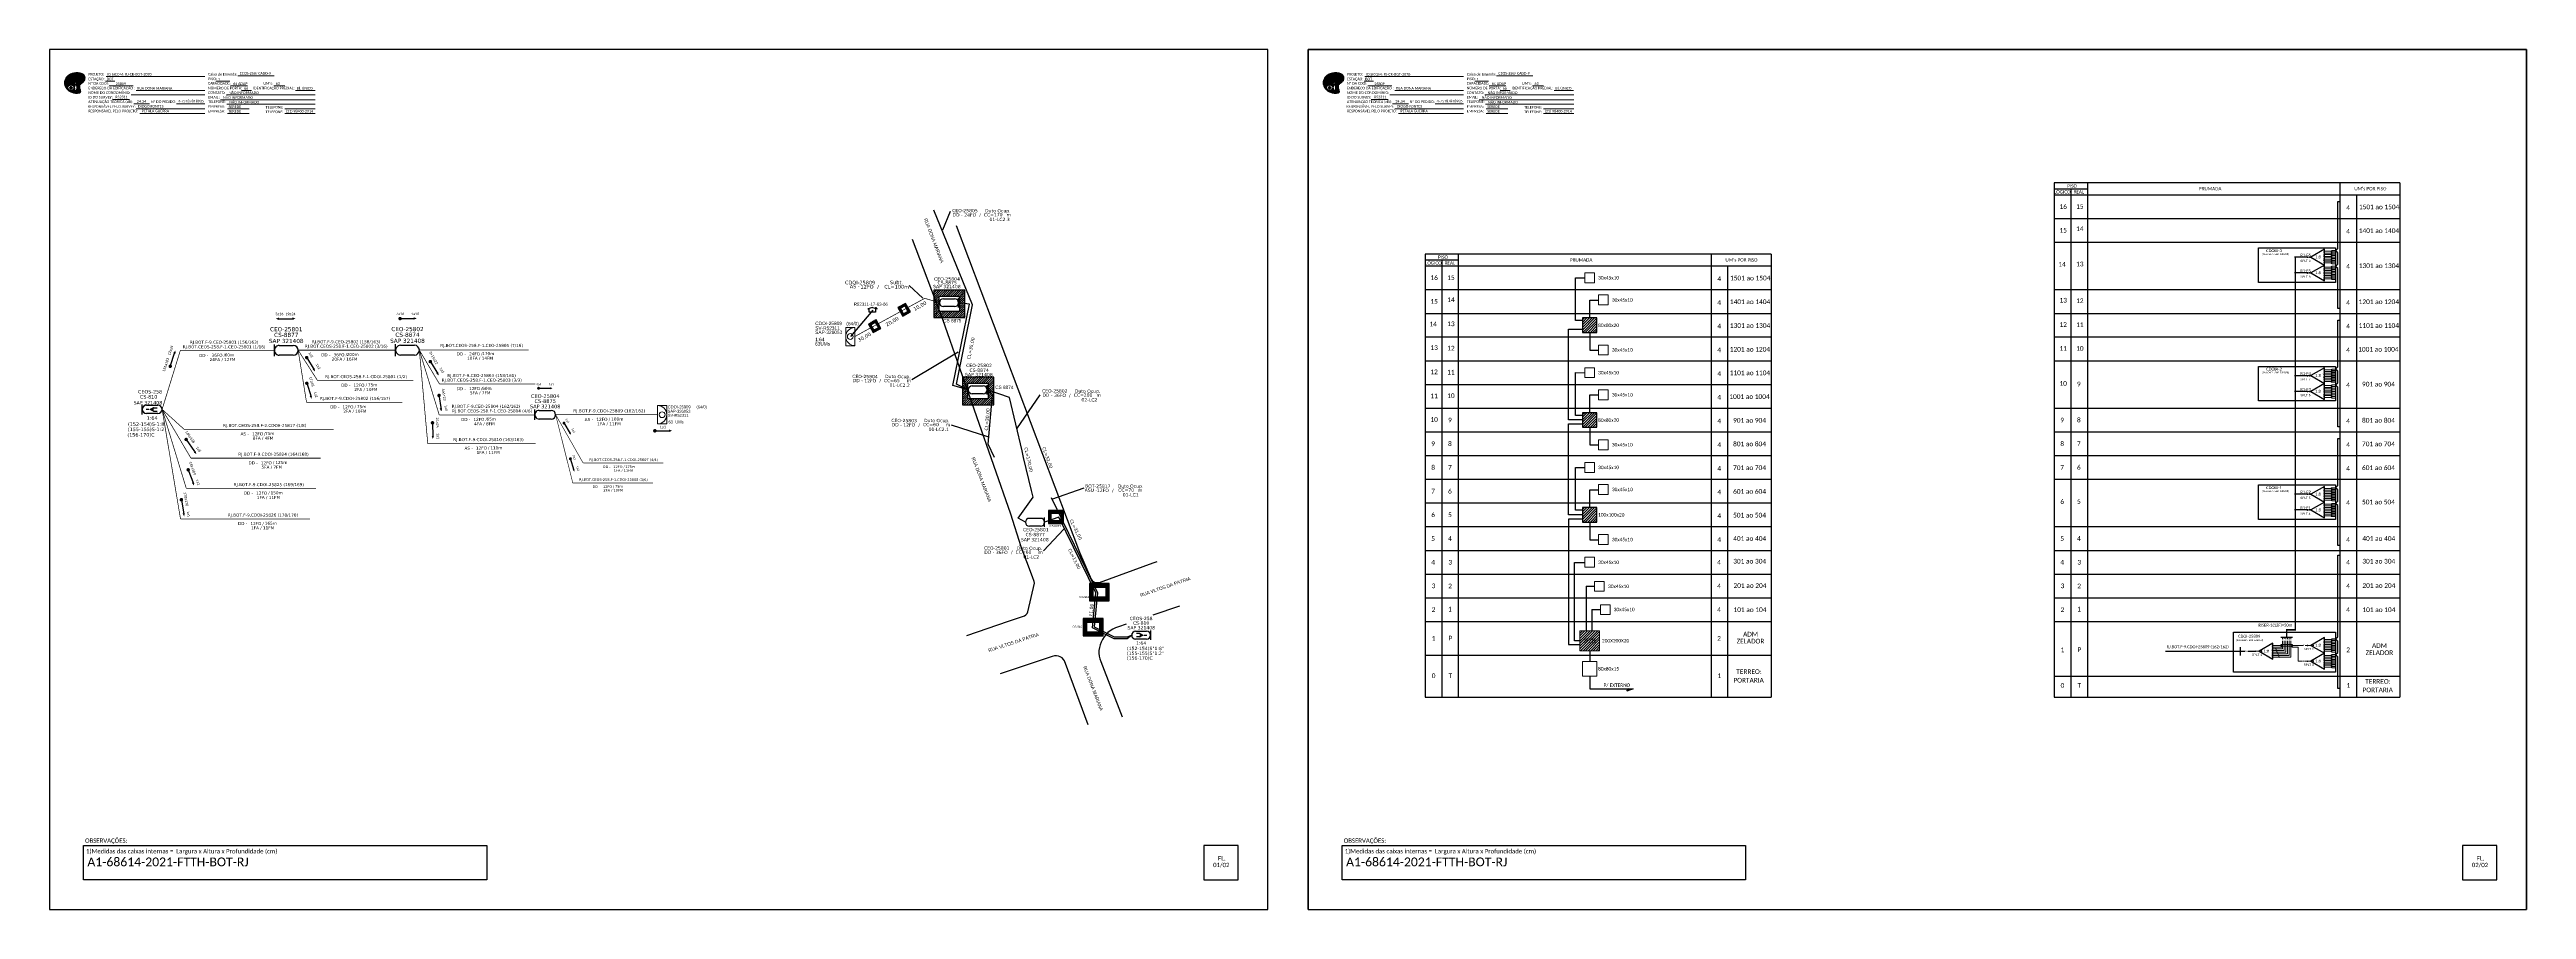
# Paper-space layout 'CDOI-25809' of a CAD drawing. Extents: x 521 to 2231, y -93 to 501.
# The model-space entities are those that its viewports show. They can reach past a viewport. Long polylines and large blocks are cut down to what shows.
import ezdxf
from ezdxf.enums import TextEntityAlignment as Align

# ---------------------------------------------------------------- set-up
doc = ezdxf.new("R2010")
doc.units = 0
for name, color, linetype in [('10.0-Cartográfico', 4, 'Continuous'), ('10.1-Caixas Subterrâneas', 5, 'Continuous'), ('20.4-CEOS', 1, 'Continuous'), ('20.5-CEO', 1, 'Continuous'), ('CABO OPTICO EXISTENTE', 5, 'Continuous'), ('CAP a instalar', 1, 'Continuous'), ('celulas gpon', 7, 'Continuous'), ('label_cabos', 7, 'Continuous'), ('Legenda', 1, 'Continuous'), ('QUADRA', 7, 'Continuous'), ('SETA', 7, 'Continuous'), ('surveys legendas', 7, 'Continuous')]:
    doc.layers.add(name, color=color, linetype=linetype)
for name, color, linetype, lineweight in [("20.0-LEGENDA DOS CDO'S", 1, 'Continuous', 0), ('20.1-CDO_INTERIOR', 1, 'Continuous', 0), ('40.1-ETIQUETAS', 1, 'Continuous', 20), ('Segmento Logradouro Texto', 251, 'Continuous', 0)]:
    doc.layers.add(name, color=color, linetype=linetype, lineweight=lineweight)
doc.layers.add('DROP DE CLIENTE', color=140, linetype='Continuous', plot=False)
doc.layers.add('EXTRA', color=50, linetype='Continuous', plot=False)
doc.styles.add('ARIAL', font='arial.ttf')
doc.styles.add('DIGICADE', font='arial.ttf')
doc.styles.add('MtXpl_Calibri', font='calibri.ttf')
doc.styles.add('siredit', font='verdana.ttf')
doc.styles.add('WMF-Calibri0', font='calibri.ttf')
doc.linetypes.add('FENCELINE1', pattern='A,0.25,-0.1,[133,ltypeshp.shx,S=0.1,R=0,X=-0.1,Y=0],-0.1,1', length=1.45)
doc.dimstyles.new('CC', dxfattribs={"dimtxt": 0.8, "dimasz": 2, "dimexe": 0.18, "dimexo": 0.0625, "dimgap": 0.09, "dimtad": 0, "dimdec": 0, "dimrnd": 1, "dimzin": 0, "dimdsep": 46, "dimtxsty": 'siredit', "dimblk": 'NONE', "dimcen": 0, "dimse1": 1, "dimse2": 1, "dimsd1": 1, "dimsd2": 1, "dimclrt": 7, "dimadec": 0, "dimazin": 0, "dimtfac": 1, "dimtdec": 0, "dimtofl": 0, "dimtmove": 0, "dimatfit": 3, "dimfxl": 0, "dimtolj": 1, "dimtzin": 0, "dimarcsym": 0})

# ---------------------------------------------------------------- blocks, each defined once
blk = doc.blocks.new('OI')
h = blk.add_hatch(color=40)
edge = h.paths.add_edge_path()
edge.add_spline(control_points=[(4.4, -0.7), (3.9, -1), (3.3, -1.5), (2.8, -2.6), (2.9, -3.5), (3.1, -4.3), (3.3, -4.9), (3.4, -5.4), (3.4, -5.9), (3.2, -6.4), (2.5, -6.6), (1.7, -6.6), (0.6, -6.7), (-0.6, -6.4), (-1.6, -6.1), (-2.8, -5.6), (-3.9, -4.8), (-4.9, -3.7), (-5.3, -2.6), (-5.6, -1.9), (-5.8, -1), (-5.7, 0.5), (-5.1, 2), (-4.1, 3), (-3.3, 3.6), (-2.4, 4.2), (-1.4, 4.4), (-0.6, 4.7), (0.8, 4.9), (2.2, 5), (3.8, 4.6), (4.7, 4.2), (5.4, 3.7), (5.8, 3), (6, 2.2), (6, 1.5), (5.7, 0.6), (5.3, 0.1), (4.9, -0.4), (4.5, -0.6), (4.4, -0.7)], knot_values=[0, 0, 0, 0, 1.60434, 2.417191, 3.427595, 4.282808, 4.776746, 5.304182, 5.888771, 6.258406, 6.858137, 7.79129, 8.986195, 10.124242, 11.187857, 12.242908, 13.953784, 15.414161, 16.515391, 17.349188, 17.675853, 19.552021, 21.515531, 22.568638, 23.63245, 24.621084, 25.782718, 26.745347, 27.142653, 29.870543, 31.004649, 31.921532, 32.709589, 33.801391, 34.042471, 35.192333, 35.971461, 36.628871, 37.254359, 37.836911, 37.836911, 37.836911, 37.836911], degree=3, periodic=0)
h.paths.add_polyline_path([(1.1, -0.9, -1), (0, -0.9, -1)], flags=16)
edge = h.paths.add_edge_path(flags=16)
edge.add_ellipse((0.6, -3.6), major_axis=(-0.02, 1.71), ratio=0.361305, start_angle=0, end_angle=360)
h.paths.add_polyline_path([(-0.4, -3.6, -1), (-3.8, -3.6, -1)], flags=16)
edge = h.paths.add_edge_path(flags=0)
edge.add_ellipse((-2.1, -3.6), major_axis=(0, 0.885), ratio=0.758294, start_angle=0, end_angle=360)
at = {"color": 40}
for centre, radius in [((-2.1, -3.6), 1.72), ((0.5, -0.9), 0.587)]:
    blk.add_circle(centre, radius, dxfattribs=at)
blk.add_ellipse((-2.1, -3.6), major_axis=(0, 0.885), ratio=0.758294, start_param=-3.141592653589792, end_param=3.141592653589792, dxfattribs=at)
blk.add_ellipse((0.6, -3.6), major_axis=(-0.02, 1.71), ratio=0.361305, dxfattribs=at)
at = {"color": 40, "start_tangent": (-0.800898, -0.598801), "end_tangent": (-0.800898, -0.598801)}
blk.add_spline([(4.4, -0.7), (3.2, -1.8), (2.9, -2.5), (2.9, -3.5), (3.1, -4.4), (3.3, -4.8), (3.4, -5.4), (3.4, -6), (3.2, -6.3), (2.7, -6.5), (1.7, -6.6), (0.5, -6.6), (-0.6, -6.4), (-1.6, -6.1), (-2.6, -5.7), (-3.9, -4.7), (-4.9, -3.6), (-5.4, -2.6), (-5.6, -1.8), (-5.7, -1.5), (-5.6, 0.4), (-4.8, 2.2), (-4.1, 3), (-3.3, 3.6), (-2.4, 4.1), (-1.3, 4.5), (-0.4, 4.7), (0, 4.8), (2.7, 4.8), (3.8, 4.5), (4.7, 4.2), (5.3, 3.7), (5.9, 2.7), (5.9, 2.5), (5.9, 1.3), (5.7, 0.6), (5.3, 0.1), (4.8, -0.4), (4.4, -0.7)], degree=3, dxfattribs=at)
blk = doc.blocks.new('*U117')
at = {"layer": '20.4-CEOS', "color": 7, "style": 'siredit'}
for tag, p in [('FIBRAS_SPLITTER', (0, 0)), ('FIBRAS_TOP_C', (0, -4.13)), ('RESERVA_FINAIS', (0, -5.46))]:
    blk.add_attdef(tag, p, '', height=1.01, dxfattribs=at)
for tag, p, flags in [('ID_ATIVIDADE', (0, -6.77), 3), ('FATOR', (0, -8.09), 1), ('QTDE', (0, -9.4), 1), ('FID', (0, -10.71), 1)]:
    blk.add_attdef(tag, p, '', height=1.01, dxfattribs=dict(at, flags=flags))
blk = doc.blocks.new('*U118')
at = {"layer": '20.4-CEOS', "color": 7, "style": 'siredit'}
blk.add_attdef('FIBRAS_SPLITTER', (0, 0), '', height=1.01, dxfattribs=at)
for tag, p, flags in [('QTDE', (0, -4.11), 1), ('ID_ATIVIDADE', (0, -1.48), 3), ('FATOR', (0, -2.79), 1), ('FID', (0, -5.42), 1)]:
    blk.add_attdef(tag, p, '', height=1.01, dxfattribs=dict(at, flags=flags))
blk = doc.blocks.new('_None')
blk = doc.blocks.new('Inst CB DT OCUP CFOA-SM-ASU-120-S-12')
at = {"layer": 'label_cabos', "color": 0, "style": 'siredit'}
for tag, flags, p in [('ID_ATIVIDADE', 3, (1.31, 2.67)), ('FATOR', 1, (11.56, 2.55))]:
    blk.add_attdef(tag, text='', height=1, rotation=359.69001, dxfattribs=dict(at, flags=flags)).set_placement(p, align=Align.MIDDLE_CENTER)
for tag, p in [('TIPO_CABO', (1.26, 0)), ('DESTINO_CABO', (3.13, 1.26)), ('CABO', (4.69, -0.05)), ('/', (7.71, -0.05)), ('LANCE', (10.91, 0)), ('TIPO_CABO', (13.11, 1.24)), ('UND', (15.96, 0)), ('FID', (13.15, -1.41))]:
    blk.add_attdef(tag, text='', height=1, rotation=359.69001, dxfattribs=at).set_placement(p, align=Align.MIDDLE_CENTER)
blk.add_attdef('QTDE', (12.43, -0.47), '', height=1, rotation=359.69001, dxfattribs=at)
blk = doc.blocks.new('Inst CB DT OCUP CFOA-SM-DD-G-24')
at = {"layer": 'label_cabos', "color": 0, "style": 'siredit'}
for tag, flags, p in [('ID_ATIVIDADE', 3, (1.31, 2.67)), ('FATOR', 1, (11.56, 2.55))]:
    blk.add_attdef(tag, text='', height=1, rotation=359.69001, dxfattribs=dict(at, flags=flags)).set_placement(p, align=Align.MIDDLE_CENTER)
for tag, p in [('TIPO_CABO', (1.11, 0)), ('DESTINO_CABO', (3.13, 1.26)), ('CABO', (4.69, -0.05)), ('/', (7.71, -0.05)), ('LANCE', (10.41, 0.02)), ('TIPO_CABO', (13.11, 1.24)), ('UND', (16.46, 0)), ('FID', (13.65, -1.41))]:
    blk.add_attdef(tag, text='', height=1, rotation=359.69001, dxfattribs=at).set_placement(p, align=Align.MIDDLE_CENTER)
blk.add_attdef('QTDE', (11.93, -0.45), '', height=1, rotation=359.69001, dxfattribs=at)
blk = doc.blocks.new('Inst CB DT OCUP CFOA-SM-DD-S-36')
at = {"layer": 'label_cabos', "color": 0, "style": 'siredit'}
for tag, flags, p in [('ID_ATIVIDADE', 3, (1.31, 2.67)), ('FATOR', 1, (11.56, 2.55))]:
    blk.add_attdef(tag, text='', height=1, rotation=359.69001, dxfattribs=dict(at, flags=flags)).set_placement(p, align=Align.MIDDLE_CENTER)
for tag, p in [('TIPO_CABO', (1.11, 0)), ('DESTINO_CABO', (3.13, 1.26)), ('CABO', (4.69, -0.05)), ('/', (7.71, -0.05)), ('LANCE', (10.41, 0.02)), ('TIPO_CABO', (13.11, 1.24)), ('UND', (16.46, 0)), ('FID', (13.65, -1.41))]:
    blk.add_attdef(tag, text='', height=1, rotation=359.69001, dxfattribs=at).set_placement(p, align=Align.MIDDLE_CENTER)
blk.add_attdef('QTDE', (11.93, -0.45), '', height=1, rotation=359.69001, dxfattribs=at)
blk = doc.blocks.new('Inst CB DT OCUP CFOA-SM-DD-S-12')
at = {"layer": 'label_cabos', "color": 0, "style": 'siredit'}
for tag, flags, p in [('ID_ATIVIDADE', 3, (1.31, 2.67)), ('FATOR', 1, (11.56, 2.55))]:
    blk.add_attdef(tag, text='', height=1, rotation=359.69001, dxfattribs=dict(at, flags=flags)).set_placement(p, align=Align.MIDDLE_CENTER)
for tag, p in [('TIPO_CABO', (1.11, 0)), ('DESTINO_CABO', (3.13, 1.26)), ('CABO', (4.69, -0.05)), ('/', (7.71, -0.05)), ('LANCE', (10.41, 0.02)), ('TIPO_CABO', (13.11, 1.24)), ('UND', (16.46, 0)), ('FID', (13.65, -1.41))]:
    blk.add_attdef(tag, text='', height=1, rotation=359.69001, dxfattribs=at).set_placement(p, align=Align.MIDDLE_CENTER)
blk.add_attdef('QTDE', (11.93, -0.45), '', height=1, rotation=359.69001, dxfattribs=at)
blk = doc.blocks.new('*X98')
at = {"color": 0, "linetype": 'Continuous'}
for p, q in [((-1.25, 0.34099), (-0.49099, 1.1)), ((-1.25, 0.517767), (-0.667767, 1.1)), ((-1.25, 0.694544), (-0.844544, 1.1)), ((-1.25, 0.87132), (-1.02132, 1.1)), ((-1.25, 1.048097), (-1.198097, 1.1)), ((-1.25, 0.164214), (-0.8035, 0.610714)), ((-1.25, -0.012563), (-0.8035, 0.433937)), ((-1.25, -0.18934), (-0.8035, 0.25716)), ((-1.25, -0.366117), (-0.8035, 0.080383)), ((-0.789214, 0.625), (-0.314214, 1.1)), ((-0.612437, 0.625), (-0.137437, 1.1)), ((-0.43566, 0.625), (0.03934, 1.1)), ((-0.258883, 0.625), (0.216117, 1.1)), ((-0.082107, 0.625), (0.392893, 1.1)), ((0.09467, 0.625), (0.56967, 1.1)), ((0.271447, 0.625), (0.746447, 1.1)), ((0.448223, 0.625), (0.923223, 1.1)), ((0.625, 0.625), (1.1, 1.1)), ((0.801777, 0.625), (1.25, 1.073223)), ((0.8035, 0.449947), (1.25, 0.896447)), ((0.8035, 0.27317), (1.25, 0.71967)), ((0.8035, 0.096393), (1.25, 0.542893)), ((0.8035, -0.080383), (1.25, 0.366117)), ((0.8035, -0.25716), (1.25, 0.18934)), ((0.8035, -0.433937), (1.25, 0.012563)), ((-1.25, -0.542893), (-0.8035, -0.096393)), ((-1.25, -0.71967), (-0.8035, -0.27317)), ((-1.25, -0.896447), (-0.8035, -0.449947)), ((-1.25, -1.073223), (-0.801777, -0.625)), ((-1.1, -1.1), (-0.625, -0.625)), ((-0.923223, -1.1), (-0.448223, -0.625)), ((-0.746447, -1.1), (-0.271447, -0.625)), ((-0.56967, -1.1), (-0.09467, -0.625)), ((-0.392893, -1.1), (0.082107, -0.625)), ((-0.216117, -1.1), (0.258883, -0.625)), ((-0.03934, -1.1), (0.43566, -0.625)), ((0.137437, -1.1), (0.612437, -0.625)), ((0.314214, -1.1), (0.789214, -0.625)), ((0.49099, -1.1), (1.25, -0.34099)), ((0.667767, -1.1), (1.25, -0.517767)), ((0.8035, -0.610714), (1.25, -0.164214)), ((0.844544, -1.1), (1.25, -0.694544)), ((1.02132, -1.1), (1.25, -0.87132)), ((1.198097, -1.1), (1.25, -1.048097))]:
    blk.add_line(p, q, dxfattribs=at)
blk = doc.blocks.new('ETIQUETA_RS5F')
at = {"layer": '40.1-ETIQUETAS', "color": 0, "style": 'siredit'}
blk.add_text('/', height=1.5, dxfattribs=at).set_placement((1.6, -2), align=Align.MIDDLE_RIGHT)
for tag, p in [('ETIQUETA_R_SECUNDARIA', (1.2, 2.1)), ('ETIQUETA_R_PRIMARIA', (1.2, 4.1)), ('F_ATIVAS/F_MORTAS', (1.1, -4.2))]:
    blk.add_attdef(tag, text='', height=1.5, dxfattribs=at).set_placement(p, align=Align.MIDDLE_CENTER)
for tag, p in [('TIPO_CABO', (-6.6, -2.1)), ('CAP_CABO', (0.4, -2.1))]:
    blk.add_attdef(tag, text='', height=1.5, dxfattribs=at).set_placement(p, align=Align.MIDDLE_RIGHT)
for tag, p in [('FUSÃO_1', (0.8, -8.4)), ('FUSÃO_2', (0.8, -10.6)), ('FUSÃO_3', (0.8, -12.9)), ('FUSÃO_4', (0.8, -15.1)), ('FUSÃO_5', (0.8, -17.2))]:
    blk.add_attdef(tag, text='', height=1.5, dxfattribs=at).set_placement(p, align=Align.CENTER)
blk.add_attdef('METROS', text='', height=1.5, dxfattribs=at).set_placement((2.1, -2), align=Align.MIDDLE_LEFT)
blk = doc.blocks.new('CEOS_UN_SC')
at = {"layer": '20.4-CEOS', "color": 0}
for p, q in [((-9.1, 2.4), (-2.4, 2.4)), ((-2.4, -2.4), (-9.1, -2.4))]:
    blk.add_line(p, q, dxfattribs=at)
for points in [[(-11.5, -2.9), (-11.5, 2.9)], [(-7.6, 0), (-9.2, 0)], [(-5, 0.9), (-2.9, 0.9)], [(-5, -1), (-2.9, -1)]]:
    blk.add_lwpolyline(points, dxfattribs=at)
blk.add_lwpolyline([(-7.6, 0, 0, 2.95, 0), (-4.8, 0, 2.95, 2.95, 0)], format="xyseb", dxfattribs=at)
for centre, start, end in [((-9.1, 0), 90, 270), ((-2.4, 0), 270, 90)]:
    blk.add_arc(centre, 2.39, start, end, dxfattribs=at)
at = {"layer": '20.4-CEOS', "color": 7, "style": 'siredit'}
for tag, height, p in [('TIPO?', 2, (-8.2, 3.9)), ('LOCAL?', 2.03, (-5.7, 7.3)), ('NOME?', 2.03, (-5.7, 10.3))]:
    blk.add_attdef(tag, text='', height=height, dxfattribs=at).set_placement(p, align=Align.MIDDLE_CENTER)
for tag, p in [('RACIO_SPLITAGEM', (-5.7, -4)), ('FIBRAS_RESERVA', (-5.7, -7.5))]:
    blk.add_attdef(tag, text='', height=2.03, dxfattribs=at).set_placement(p, align=Align.TOP_CENTER)
blk = doc.blocks.new('SPLT_1-8_SC-APC')
at = {"color": 1, "lineweight": 0}
blk.add_lwpolyline([(-17, -7.5), (-19.3, -7.5)], dxfattribs=at)
at = {"color": 1}
blk.add_lwpolyline([(-7.4, -2.1), (-17, -7.5), (-7.4, -13), (-7.4, -2.1)], dxfattribs=at)
at = {"color": 3, "lineweight": 0}
for points in [[(-3, -3.5), (-7.4, -3.5)], [(-7.4, -4.7), (-3, -4.7)], [(-7.4, -5.8), (-3, -5.8)], [(-7.4, -7), (-3, -7)], [(-7.4, -8.1), (-3, -8.1)], [(-7.4, -9.3), (-3, -9.3)], [(-7.4, -10.4), (-3, -10.4)], [(-7.4, -11.6), (-3, -11.6)], [(-2.4, -3), (-2.4, -4)], [(-2.4, -3), (0, -3)], [(-2.4, -4), (0, -4)], [(-2.4, -4.2), (-2.4, -5.2)], [(-2.4, -4.2), (0, -4.2)], [(-2.4, -5.2), (0, -5.2)], [(-2.4, -5.3), (-2.4, -6.3)], [(-2.4, -5.3), (0, -5.3)], [(-2.4, -6.3), (0, -6.3)], [(-2.4, -6.5), (-2.4, -7.5)], [(-2.4, -6.5), (0, -6.5)], [(-2.4, -7.5), (0, -7.5)], [(-2.4, -7.6), (-2.4, -8.6)], [(-2.4, -7.6), (0, -7.6)], [(-2.4, -8.6), (0, -8.6)], [(-2.4, -8.8), (-2.4, -9.8)], [(-2.4, -8.8), (0, -8.8)], [(-2.4, -9.8), (0, -9.8)], [(-2.4, -9.9), (-2.4, -10.9)], [(-2.4, -9.9), (0, -9.9)], [(-2.4, -10.9), (0, -10.9)], [(-2.4, -11.1), (-2.4, -12.1)], [(-2.4, -11.1), (0, -11.1)], [(-2.4, -12.1), (0, -12.1)]]:
    blk.add_lwpolyline(points, dxfattribs=at)
for points in [[(-3, -3.2), (-2.4, -3.2), (-2.4, -3.8), (-3, -3.8)], [(-3, -4.4), (-2.4, -4.4), (-2.4, -5), (-3, -5)], [(-3, -5.5), (-2.4, -5.5), (-2.4, -6.1), (-3, -6.1)], [(-3, -6.7), (-2.4, -6.7), (-2.4, -7.3), (-3, -7.3)], [(-3, -7.8), (-2.4, -7.8), (-2.4, -8.4), (-3, -8.4)], [(-3, -9), (-2.4, -9), (-2.4, -9.6), (-3, -9.6)], [(-3, -10.1), (-2.4, -10.1), (-2.4, -10.7), (-3, -10.7)], [(-3, -11.3), (-2.4, -11.3), (-2.4, -11.9), (-3, -11.9)]]:
    blk.add_lwpolyline(points, close=True, dxfattribs=at)
at = {"color": 1, "style": 'ARIAL'}
for s, height, p in [('1:8', 2, (-13.9, -8.4)), ('S1', 0.75, (-8.7, -3.8)), ('S2', 0.75, (-8.7, -5)), ('S3', 0.75, (-8.7, -6.2)), ('S4', 0.75, (-8.7, -7.4)), ('S5', 0.75, (-8.7, -8.6)), ('S6', 0.75, (-8.7, -9.7)), ('S7', 0.75, (-8.7, -10.8)), ('S8', 0.75, (-8.7, -11.9))]:
    blk.add_text(s, height=height, dxfattribs=at).set_placement(p)
blk = doc.blocks.new('SPLITTER_')
blk.add_point((0, 0))
at = {"style": 'ARIAL', "flags": 4}
blk.add_attdef('SPLT', (0, -3.3), '', height=1.5, dxfattribs=at)
blk = doc.blocks.new('SURVEY_SURVEY')
for p, q in [((0, 0.0000127), (-0.0000126, 0.000009)), ((-0.0000126, 0.000009), (-0.0000086, 0.000009)), ((-0.0000086, 0), (-0.0000086, 0.000009)), ((0.0000086, 0), (-0.0000086, 0)), ((0, 0.0000127), (0.0000126, 0.000009)), ((0.0000084, 0.0000132), (0.0000098, 0.0000132)), ((0.0000084, 0.0000103), (0.0000084, 0.0000132)), ((0.0000126, 0.000009), (0.0000086, 0.000009)), ((0.0000086, 0.000009), (0.0000086, 0)), ((0.0000098, 0.0000132), (0.0000098, 0.0000099))]:
    blk.add_line(p, q)
blk = doc.blocks.new('LEGENDA DOS CABOS')
at = {"layer": 'EXTRA', "color": 0, "style": 'siredit'}
for tag, p in [('ID', (4.6, 0.97)), ('XX', (9.03, 0.97))]:
    blk.add_attdef(tag, text='', height=0.48, rotation=359.69001, dxfattribs=at).set_placement(p, align=Align.MIDDLE_CENTER)
at = {"layer": 'Legenda', "color": 0, "style": 'siredit'}
for tag, p in [('TIPO_CABO', (1.31, 0)), ('CABO', (4.69, -0.05)), ('/', (6.81, -0.05)), ('METROS', (10.03, -0.05))]:
    blk.add_attdef(tag, text='', height=0.8, rotation=359.69001, dxfattribs=at).set_placement(p, align=Align.MIDDLE_CENTER)

msp = doc.modelspace()

# ---------------------------------------------------------------- hatches: boundary and pattern name
h = msp.add_hatch(color=3)
h.dxf.hatch_style = 1
edge = h.paths.add_edge_path()
edge.add_arc((1637.4, 451.8), 0.256, 0, 360)
h = msp.add_hatch(color=3)
h.dxf.hatch_style = 1
edge = h.paths.add_edge_path()
edge.add_arc((1637.4, 440.9), 0.256, 0, 360)
h = msp.add_hatch()
h.set_pattern_fill('ANSI31', color=1, scale=10, style=0)
h.set_pattern_definition([(45, (519.8397, 14.3489), (-0.8838835, 0.8838835), [])])
h.paths.add_polyline_path([(1146.8, 409.9), (1136.8, 409.9), (1136.8, 399.9), (1146.8, 399.9)])
h.paths.add_polyline_path([(1143.3, 402.7), (1143.3, 407.8)], flags=16)
h = msp.add_hatch(color=3)
h.dxf.hatch_style = 1
edge = h.paths.add_edge_path()
edge.add_arc((1637.4, 369.9), 0.256, 0, 360)
h = msp.add_hatch(color=3)
h.dxf.hatch_style = 1
edge = h.paths.add_edge_path()
edge.add_arc((1637.4, 359.1), 0.256, 0, 360)
h = msp.add_hatch()
h.set_pattern_fill('ANSI31', color=1, scale=10, style=0)
h.set_pattern_definition([(45, (519.8397, -51.1386), (-0.8838835, 0.8838835), [])])
h.paths.add_polyline_path([(1146.8, 344.4), (1136.8, 344.4), (1136.8, 334.4), (1146.8, 334.4)])
h.paths.add_polyline_path([(1143.3, 337.2), (1143.3, 342.3)], flags=16)
h = msp.add_hatch()
h.set_pattern_fill('ANSI31', color=1, scale=10, style=0)
h.set_pattern_definition([(45, (519.8397, -116.6261), (-0.8838835, 0.8838835), [])])
h.paths.add_polyline_path([(1146.8, 278.9), (1136.8, 278.9), (1136.8, 268.9), (1146.8, 268.9)])
h.paths.add_polyline_path([(1143.3, 271.7), (1143.3, 276.8)], flags=16)
h = msp.add_hatch(color=3)
h.dxf.hatch_style = 1
edge = h.paths.add_edge_path()
edge.add_arc((1637.4, 288.1), 0.256, 0, 360)
h = msp.add_hatch(color=3)
h.dxf.hatch_style = 1
edge = h.paths.add_edge_path()
edge.add_arc((1637.4, 277.2), 0.256, 0, 360)
h = msp.add_hatch()
h.set_pattern_fill('ANSI31', color=1, scale=10, style=0)
h.set_pattern_definition([(45, (523.3934, -203.9745), (-0.8838835, 0.8838835), [])])
h.paths.add_polyline_path([(1135, 180), (1148.6, 180), (1148.6, 193.7), (1135, 193.7)])
h.paths.add_polyline_path([(1137, 184.3), (1147.1, 184.3), (1147.1, 189.5), (1137, 189.5)], flags=24)
h = msp.add_hatch(color=3)
h.dxf.hatch_style = 1
edge = h.paths.add_edge_path()
edge.add_arc((1601.4, 179.6), 0.242, 0, 360)
h = msp.add_hatch(color=3)
h.dxf.hatch_style = 1
edge = h.paths.add_edge_path()
edge.add_arc((1615.4, 181.3), 0.242, 0, 360)
h = msp.add_hatch(color=3)
h.dxf.hatch_style = 1
edge = h.paths.add_edge_path()
edge.add_arc((1615.9, 180.2), 0.242, 0, 360)
h = msp.add_hatch(color=3)
h.dxf.hatch_style = 1
edge = h.paths.add_edge_path()
edge.add_arc((1616.4, 179), 0.242, 0, 360)
h = msp.add_hatch(color=3)
h.dxf.hatch_style = 1
edge = h.paths.add_edge_path()
edge.add_arc((1616.9, 177.9), 0.242, 0, 360)
h = msp.add_hatch(color=3)
h.dxf.hatch_style = 1
edge = h.paths.add_edge_path()
edge.add_arc((1617.4, 176.7), 0.242, 0, 360)
h = msp.add_hatch(color=3)
h.dxf.hatch_style = 1
edge = h.paths.add_edge_path()
edge.add_arc((1617.9, 175.6), 0.242, 0, 360)
h = msp.add_hatch(color=3)
h.dxf.hatch_style = 1
edge = h.paths.add_edge_path()
edge.add_arc((1637.3, 183.6), 0.242, 0, 360)
h = msp.add_hatch(color=3)
h.dxf.hatch_style = 1
edge = h.paths.add_edge_path()
edge.add_arc((1637.3, 172.7), 0.242, 0, 360)

# ---------------------------------------------------------------- linework, layer by layer
for p, q in [((837.2, 595.3), (-3.8, 595.3)), ((-3.8, 595.3), (-3.8, 1.3)), ((837.2, 1.3), (837.2, 595.3)), ((-3.8, 1.3), (837.2, 1.3))]:
    msp.add_line(p, q)
at = {"color": 7}
msp.add_lwpolyline([(947.5, 595.3), (1788.5, 595.3), (1788.5, 1.3), (947.5, 1.3)], close=True, dxfattribs=at)
at = {"color": 7, "lineweight": 0}
for points in [[(34.8, 573.3), (41.3, 573.3)], [(35.3, 576.6), (103.3, 576.6)], [(37.4, 570.2), (54, 570.2)], [(56, 567), (103.3, 567)], [(111.1, 573.3), (120.6, 573.3)], [(121.1, 570.2), (132.8, 570.2)], [(126.1, 577.1), (151.3, 577.1)], [(128.7, 567), (135.7, 567)], [(151.1, 570.2), (158.7, 570.2)], [(165.9, 567), (179.5, 567)], [(986, 573.3), (992.6, 573.3)], [(986.6, 576.6), (1054.6, 576.6)], [(988.7, 570.2), (1005.3, 570.2)], [(1007.3, 567), (1054.6, 567)], [(1062.4, 573.3), (1071.9, 573.3)], [(1072.4, 570.2), (1084, 570.2)], [(1077.4, 577.1), (1102.6, 577.1)], [(1080, 567), (1087, 567)], [(1102.4, 570.2), (1110, 570.2)], [(1117.2, 567), (1130.7, 567)], [(39.7, 560.8), (51.4, 560.8)], [(52.6, 563.9), (103.3, 563.9)], [(54.3, 557.8), (65.3, 557.8)], [(56, 554.3), (103.3, 554.3)], [(58.5, 551.1), (103.3, 551.1)], [(83.9, 557.8), (103.3, 557.8)], [(114.2, 560.6), (179.5, 560.6)], [(118.3, 563.9), (179.5, 563.9)], [(118.5, 557.4), (179.5, 557.4)], [(119.1, 554.3), (133.9, 554.3)], [(119.1, 551.1), (133.9, 551.1)], [(158.7, 554.3), (179.5, 554.3)], [(158.7, 551.1), (179.5, 551.1)], [(991, 560.8), (1002.7, 560.8)], [(1003.9, 563.9), (1054.6, 563.9)], [(1005.6, 557.8), (1016.6, 557.8)], [(1007.3, 554.3), (1054.6, 554.3)], [(1009.8, 551.1), (1054.6, 551.1)], [(1035.2, 557.8), (1054.6, 557.8)], [(1065.5, 560.6), (1130.8, 560.6)], [(1069.5, 563.9), (1130.8, 563.9)], [(1069.8, 557.4), (1130.8, 557.4)], [(1070.4, 554.3), (1085.2, 554.3)], [(1070.4, 551.1), (1085.2, 551.1)], [(1110, 554.3), (1130.8, 554.3)], [(1110, 551.1), (1130.8, 551.1)], [(1613.5, 183.6), (1619.6, 183.6)], [(1613.5, 182.5), (1619.6, 182.5)], [(1613.5, 181.3), (1615.4, 181.3)], [(1613.5, 180.2), (1615.9, 180.2)], [(1613.5, 179), (1616.4, 179)], [(1613.5, 177.9), (1616.9, 177.9)], [(1613.5, 176.7), (1617.4, 176.7)], [(1613.5, 175.6), (1617.9, 175.6)], [(1619.6, 183.6), (1619, 184.3), (1622.3, 184.3)], [(1619.6, 182.5), (1619, 183.1), (1622.3, 183.1)], [(1626.5, 183.6), (1627, 184.3), (1622.3, 184.3)], [(1626.5, 182.5), (1627, 183.1), (1622.3, 183.1)], [(1634.1, 183.6), (1626.5, 183.6)], [(1633.9, 172.7), (1630.9, 172.7), (1630.9, 182.5), (1626.5, 182.5)], [(1637.1, 183.6), (1635.7, 183.6)], [(1637.1, 172.7), (1635.7, 172.7)]]:
    msp.add_lwpolyline(points, dxfattribs=at)
at = {"color": 0}
for points in [[(1701.2, 503.1), (1462.4, 503.1)], [(1462.4, 499), (1485.6, 499)], [(1462.4, 494.9), (1701.2, 494.9)], [(1267, 454), (1028.2, 454)], [(1028.2, 449.9), (1051.3, 449.9)], [(1028.2, 445.8), (1267, 445.8)]]:
    msp.add_lwpolyline(points, dxfattribs=at)
for points in [[(1462.4, 503.1), (1462.4, 147.9)], [(1474, 499), (1474, 147.9)], [(1485.6, 147.9), (1485.6, 503.1)], [(1659.8, 503.1), (1659.8, 147.9)], [(1701.2, 503.1), (1701.2, 147.9)], [(1671.4, 147.9), (1671.4, 494.9)], [(1462.4, 478.5), (1701.2, 478.5)], [(1462.4, 462.2), (1701.2, 462.2)], [(1028.2, 454), (1028.2, 147.9)], [(1039.8, 449.9), (1039.8, 147.9)], [(1051.3, 147.9), (1051.3, 454)], [(1225.6, 454), (1225.6, 147.9)], [(1237.1, 147.9), (1237.1, 445.8)], [(1267, 454), (1267, 147.9)], [(1028.2, 429.4), (1267, 429.4)], [(1462.4, 429.4), (1701.2, 429.4)], [(1028.2, 413), (1267, 413)], [(1462.4, 413), (1701.2, 413)], [(1028.2, 396.7), (1267, 396.7)], [(1462.4, 396.7), (1701.2, 396.7)], [(1028.2, 380.3), (1267, 380.3)], [(1462.4, 380.3), (1701.2, 380.3)], [(1028.2, 363.9), (1267, 363.9)], [(1028.2, 347.5), (1267, 347.5)], [(1462.4, 347.5), (1701.2, 347.5)], [(1028.2, 331.2), (1267, 331.2)], [(1462.4, 331.2), (1701.2, 331.2)], [(1028.2, 314.8), (1267, 314.8)], [(1462.4, 314.8), (1701.2, 314.8)], [(1028.2, 298.4), (1267, 298.4)], [(1462.4, 298.4), (1701.2, 298.4)], [(1028.2, 282.1), (1267, 282.1)], [(1028.2, 265.7), (1267, 265.7)], [(1462.4, 265.7), (1701.2, 265.7)], [(1028.2, 249.3), (1267, 249.3)], [(1462.4, 249.3), (1701.2, 249.3)], [(1028.2, 232.9), (1267, 232.9)], [(1462.4, 232.9), (1701.2, 232.9)], [(1028.2, 216.6), (1267, 216.6)], [(1462.4, 216.6), (1701.2, 216.6)], [(1028.2, 200.2), (1267, 200.2)], [(1462.4, 200.2), (1701.2, 200.2)], [(1028.2, 176.9), (1267, 176.9)], [(1462.4, 162.5), (1701.2, 162.5)], [(1028.2, 147.9), (1267, 147.9)], [(1462.4, 147.9), (1701.2, 147.9)]]:
    msp.add_lwpolyline(points)
at = {"color": 3}
for points in [[(1659.8, 416.4), (1658.2, 416.4), (1658.2, 443.9), (1656.6, 445.4), (1658.2, 446.9), (1658.2, 454.8), (1656.6, 456.3), (1658.2, 457.8), (1658.2, 490.3), (1659.8, 490.3)], [(1136.8, 408), (1132, 408), (1132, 437.6), (1138.4, 437.5)], [(1141.8, 409.9), (1141.8, 422.2), (1147.8, 422.2)], [(1136.8, 339.4), (1127.1, 339.4), (1127.1, 402.1), (1136.8, 402.1)], [(1141.8, 399.9), (1141.8, 387.6), (1147.8, 387.6)], [(1659.8, 334.6), (1658.2, 334.6), (1658.2, 362.1), (1656.6, 363.6), (1658.2, 365.1), (1658.2, 373), (1656.6, 374.5), (1658.2, 376), (1658.2, 408.4), (1659.8, 408.4)], [(1136.8, 342.5), (1132, 342.5), (1132, 372.1), (1138.4, 372)], [(1141.8, 344.4), (1141.8, 356.7), (1147.8, 356.7)], [(1136.8, 273.9), (1127.1, 273.9), (1127.1, 336.6), (1136.8, 336.6)], [(1141.8, 334.4), (1141.8, 322.1), (1147.8, 322.1)], [(1659.8, 252.7), (1658.2, 252.7), (1658.2, 280.2), (1656.6, 281.7), (1658.2, 283.2), (1658.2, 291.1), (1656.6, 292.6), (1658.2, 294.1), (1658.2, 326.6), (1659.8, 326.6)], [(1136.8, 277), (1132, 277), (1132, 306.6), (1138.4, 306.6)], [(1141.8, 278.9), (1141.8, 291.2), (1147.8, 291.2)], [(1136.8, 270.8), (1127.1, 270.8), (1127.1, 184.3), (1135, 184.3)], [(1141.8, 268.9), (1141.8, 256.7), (1147.8, 256.7)], [(1135, 186.9), (1131.3, 186.9), (1131.3, 241), (1138.4, 241)], [(1659.8, 154), (1658.2, 154), (1658.2, 175.8), (1656.6, 177.3), (1658.2, 178.8), (1658.2, 186.7), (1656.6, 188.2), (1658.2, 189.7), (1658.2, 245.9), (1659.8, 245.9)], [(1139.3, 224.5), (1139.3, 193.7)], [(1139.3, 224.5), (1145.2, 224.5)], [(1143.3, 208.4), (1143.3, 193.7)], [(1143.3, 208.4), (1149.2, 208.4)], [(1141.8, 180), (1141.8, 172.6)], [(1591, 179.6), (1594.1, 179.6)], [(1596.2, 179.6), (1601.4, 179.6)]]:
    msp.add_lwpolyline(points, dxfattribs=at)
at = {"color": 1}
for points in [[(1603.5, 458.2), (1656.6, 458.2), (1656.6, 434.3), (1603.5, 434.3)], [(1146.8, 409.9), (1136.8, 409.9), (1136.8, 399.9), (1146.8, 399.9)], [(1603.5, 376.4), (1656.6, 376.4), (1656.6, 352.5), (1603.5, 352.5)], [(1146.8, 344.4), (1136.8, 344.4), (1136.8, 334.4), (1146.8, 334.4)], [(1603.5, 294.5), (1656.6, 294.5), (1656.6, 270.6), (1603.5, 270.6)], [(1146.8, 278.9), (1136.8, 278.9), (1136.8, 268.9), (1146.8, 268.9)], [(1586.3, 192.8), (1656.6, 192.8), (1656.6, 165.1), (1586.3, 165.1)]]:
    msp.add_lwpolyline(points, close=True, dxfattribs=at)
at = {"color": 5, "const_width": 1}
msp.add_lwpolyline([(1629, 451.8), (1629, 194.4), (1623, 194.4), (1623, 189.4)], dxfattribs=at)
at = {"color": 5}
for points in [[(1637.3, 451.8), (1628.5, 451.8)], [(1637.3, 440.9), (1628.5, 440.9)], [(1637.3, 369.9), (1628.5, 369.9)], [(1637.3, 359.1), (1628.5, 359.1)], [(1637.3, 288.1), (1628.5, 288.1)], [(1637.3, 277.2), (1628.5, 277.2)], [(1618.9, 189.4), (1627, 189.4)]]:
    msp.add_lwpolyline(points, dxfattribs=at)
at = {"lineweight": 0}
for points in [[(1145.1, 440.9), (1138.4, 440.9), (1138.4, 434.1), (1145.1, 434.1)], [(1154.6, 425.7), (1147.8, 425.7), (1147.8, 418.9), (1154.6, 418.9)], [(1154.6, 391.1), (1147.8, 391.1), (1147.8, 384.3), (1154.6, 384.3)], [(1145.1, 375.5), (1138.4, 375.5), (1138.4, 368.6), (1145.1, 368.6)], [(1154.6, 360.2), (1147.8, 360.2), (1147.8, 353.4), (1154.6, 353.4)], [(1154.6, 325.7), (1147.8, 325.7), (1147.8, 318.8), (1154.6, 318.8)], [(1145.1, 310), (1138.4, 310), (1138.4, 303.1), (1145.1, 303.1)], [(1154.6, 294.7), (1147.8, 294.7), (1147.8, 287.9), (1154.6, 287.9)], [(1154.6, 260.2), (1147.8, 260.2), (1147.8, 253.4), (1154.6, 253.4)], [(1145.1, 244.5), (1138.4, 244.5), (1138.4, 237.7), (1145.1, 237.7)], [(1151.9, 227.9), (1145.2, 227.9), (1145.2, 221.1), (1151.9, 221.1)], [(1155.9, 211.8), (1149.2, 211.8), (1149.2, 205), (1155.9, 205)], [(1146.8, 172.6), (1136.8, 172.6), (1136.8, 162.5), (1146.8, 162.5)]]:
    msp.add_lwpolyline(points, close=True, dxfattribs=at)
for points, const_width in [([(237.6, 409.4, 1), (238.8, 409.4, 1)], 1.19), ([(333.3, 361.3, 1), (334.3, 361.3, 1)], 0.999)]:
    msp.add_lwpolyline(points, format="xyb", close=True, dxfattribs=dict(const_width=const_width))
at = {"color": 7}
for points, const_width in [([(79.3, 375.9, 1), (79.7, 377, 1)], 1.19), ([(258.8, 380.2, 1), (259.4, 379.2, 1)], 1.19), ([(259, 380.3, 1), (259.1, 379.1, 1)], 1.19), ([(265, 356.9, 1), (265.2, 355.7, 1)], 1.19), ([(260.5, 338, 1), (260.6, 336.8, 1)], 1.19), ([(413.5, 331.9, 1), (414.7, 331.9, 1)], 1.22)]:
    msp.add_lwpolyline(points, format="xyb", close=True, dxfattribs=dict(at, const_width=const_width))
at = {"color": 8}
for points, const_width in [([(173.4, 383, 1), (174, 382, 1)], 1.19), ([(173.6, 365.3, 1), (174, 364.2, 1)], 1.19), ([(90.2, 326.4, 1), (90.8, 325.4, 1)], 1.19), ([(351.1, 337.6, 1), (351.6, 336.8, 1)], 1), ([(355.6, 313.1, 1), (355.9, 312.1, 1)], 1), ([(91.7, 305.5, 1), (92.1, 304.4, 1)], 1.19), ([(87.1, 284.9, 1), (87.3, 283.7, 1)], 1.19)]:
    msp.add_lwpolyline(points, format="xyb", close=True, dxfattribs=dict(at, const_width=const_width))
at = {"color": 1, "lineweight": 0}
msp.add_lwpolyline([(1135, 193.7), (1148.6, 193.7), (1148.6, 180), (1135, 180)], close=True, dxfattribs=at)
at = {"color": 5, "lineweight": 0}
for points in [[(1620.1, 189.4), (1620.1, 188.1)], [(1621.2, 189.4), (1621.2, 188.1)], [(1622.4, 189.4), (1622.4, 188.1)], [(1623.5, 189.4), (1623.5, 188.1)], [(1624.7, 189.4), (1624.7, 188.1)], [(1625.9, 189.4), (1625.9, 188.1)], [(1615.7, 181.3), (1620.1, 181.3), (1620.1, 186.7)], [(1616.2, 180.2), (1621.2, 180.2), (1621.2, 186.7)], [(1616.7, 179), (1622.4, 179), (1622.4, 186.7)], [(1617.2, 177.9), (1623.5, 177.9), (1623.5, 186.7)], [(1617.7, 176.7), (1624.7, 176.7), (1624.7, 186.7)], [(1618.2, 175.6), (1625.9, 175.6), (1625.9, 186.7)]]:
    msp.add_lwpolyline(points, dxfattribs=at)
at = {"color": 1, "const_width": 1}
msp.add_lwpolyline([(1539.2, 179.6), (1591, 179.6)], dxfattribs=at)
at = {"color": 1}
for points in [[(1591, 176.7), (1591, 182.5)], [(1613.5, 185.1), (1603.9, 179.6), (1613.5, 174.2), (1613.5, 185.1)], [(1141.8, 162.5), (1141.8, 153.6), (1171.9, 153.6)], [(1167.5, 152), (1168.9, 153.8)], [(1171.9, 153.6), (1167.5, 152)]]:
    msp.add_lwpolyline(points, dxfattribs=at)
at = {"color": 1, "lineweight": 0}
msp.add_lwpolyline([(1603.9, 179.6), (1601.6, 179.6)], dxfattribs=at)
at = {"color": 0}
for points in [[(19.7, 45.5), (298, 45.5), (298, 21.8), (19.7, 21.8)], [(816.7, 45.5), (793, 45.5), (793, 21.8), (816.7, 21.8)], [(971, 45.5), (1249.3, 45.5), (1249.3, 21.8), (971, 21.8)], [(1768, 45.5), (1744.3, 45.5), (1744.3, 21.8), (1768, 21.8)]]:
    msp.add_lwpolyline(points, close=True, dxfattribs=at)
at = {"color": 3}
for centre, radius in [((1637.4, 451.8), 0.256), ((1637.4, 440.9), 0.256), ((1637.4, 369.9), 0.256), ((1637.4, 359.1), 0.256), ((1637.4, 288.1), 0.256), ((1637.4, 277.2), 0.256), ((1601.4, 179.6), 0.242), ((1615.4, 181.3), 0.242), ((1615.9, 180.2), 0.242), ((1616.4, 179), 0.242), ((1616.9, 177.9), 0.242), ((1617.4, 176.7), 0.242), ((1617.9, 175.6), 0.242), ((1637.3, 183.6), 0.242), ((1637.3, 172.7), 0.242)]:
    msp.add_circle(centre, radius, dxfattribs=at)
msp.add_solid([(264.5, 372.4), (264.9, 370.1), (263.1, 371.5)])
at = {"layer": '10.0-Cartográfico'}
for points in [[(629.5, 190.6), (658.2, 200.3), (669.2, 204), (670.3, 204.7), (671.2, 205.7), (671.6, 206.8), (676.2, 226.6), (676, 227.9), (674.9, 231.1), (666.9, 251.8), (659.8, 274.2), (613, 408.7), (592, 464.1)], [(622.1, 473.6), (707.3, 248.1), (715.3, 229.5), (716, 228.4), (717.1, 227.6), (718.4, 227.1), (719.9, 227), (721, 227.2), (758.2, 240.7), (760.9, 241.7)], [(776.2, 210.8), (757.8, 204.6)], [(739.4, 198.4), (734.1, 196.6), (732.1, 195.9), (730.3, 194.9), (728.5, 193.8), (726.9, 192.5), (725.4, 191), (724.2, 189.5), (723.1, 187.8), (722.2, 186), (721.5, 184.1), (721, 182.2), (720.7, 180.2), (720.7, 178.2), (720.9, 176.3), (721.3, 174.4), (721.9, 172.5), (736.7, 134.3)], [(713.3, 128.8), (696.9, 172.9), (696.2, 174), (695.2, 175), (694, 175.7), (692.7, 176.2), (691.3, 176.5), (689.9, 176.4), (688.5, 176.1), (652.5, 164)]]:
    msp.add_lwpolyline(points, dxfattribs=at)
at = {"layer": '10.1-Caixas Subterrâneas', "color": 30}
for p, q in [((606.6, 429.1), (606.6, 410.1)), ((628.2, 429.1), (606.6, 429.1)), ((628.2, 410.1), (628.2, 429.1)), ((587.2, 419.9), (581.9, 417)), ((581.9, 417), (585.3, 411)), ((583.7, 416.5), (586.6, 418.2)), ((585.8, 412.7), (583.7, 416.5)), ((585.3, 411), (590.5, 414)), ((588.8, 414.4), (585.8, 412.7)), ((586.6, 418.2), (588.8, 414.4)), ((590.5, 414), (587.2, 419.9)), ((610.4, 414.2), (610.4, 425)), ((610.4, 425), (624.3, 425)), ((624.3, 414.2), (610.4, 414.2)), ((624.3, 425), (624.3, 414.2)), ((566.8, 408.6), (561.5, 405.6)), ((561.5, 405.6), (564.9, 399.7)), ((563.2, 405.2), (566.2, 406.9)), ((565.4, 401.4), (563.2, 405.2)), ((564.9, 399.7), (570.1, 402.6)), ((568.4, 403), (565.4, 401.4)), ((566.2, 406.9), (568.4, 403)), ((570.1, 402.6), (566.8, 408.6)), ((606.6, 410.1), (628.2, 410.1)), ((626.4, 368.9), (626.4, 349.9)), ((648, 368.9), (626.4, 368.9)), ((630.2, 354), (630.2, 364.8)), ((630.2, 364.8), (644.1, 364.8)), ((644.1, 364.8), (644.1, 354)), ((648, 349.9), (648, 368.9)), ((626.4, 349.9), (648, 349.9)), ((644.1, 354), (630.2, 354)), ((685.8, 276.9), (685.8, 267.8)), ((696.1, 276.9), (685.8, 276.9)), ((687.7, 269.7), (687.7, 274.9)), ((687.7, 274.9), (694.3, 274.9)), ((694.3, 274.9), (694.3, 269.7)), ((696.1, 267.8), (696.1, 276.9)), ((685.8, 267.8), (696.1, 267.8)), ((694.3, 269.7), (687.7, 269.7)), ((714.1, 226.4), (714.1, 214.4)), ((727.8, 226.4), (714.1, 226.4)), ((716.6, 217), (716.6, 223.8)), ((716.6, 223.8), (725.4, 223.8)), ((725.4, 223.8), (725.4, 217)), ((727.8, 214.4), (727.8, 226.4)), ((714.1, 214.4), (727.8, 214.4)), ((725.4, 217), (716.6, 217)), ((709.9, 202.3), (709.9, 190.3)), ((723.5, 202.3), (709.9, 202.3)), ((709.9, 190.3), (723.5, 190.3)), ((712.3, 192.9), (712.3, 199.7)), ((712.3, 199.7), (721.1, 199.7)), ((721.1, 192.9), (712.3, 192.9)), ((721.1, 199.7), (721.1, 192.9)), ((723.5, 190.3), (723.5, 202.3))]:
    msp.add_line(p, q, dxfattribs=at)
at = {"layer": '20.1-CDO_INTERIOR', "color": 1, "lineweight": 18}
for points in [[(545.9, 390.7), (545.9, 403.2), (552.1, 403.2), (552.1, 390.7)], [(422.3, 336.7), (422.3, 349.3), (416, 349.3), (416, 336.7)]]:
    msp.add_lwpolyline(points, close=True, dxfattribs=at)
for centre, radius in [((549, 397), 2), ((419.1, 343), 2.02)]:
    msp.add_circle(centre, radius, dxfattribs=at)
for centre, radius, start, end in [((552.1, 397), 6.25, 90.0276, 270.0276), ((416, 343), 6.32, 270, 90)]:
    msp.add_arc(centre, radius, start, end, dxfattribs=at)
at = {"layer": '20.4-CEOS', "color": 7}
for p, q in [((746, 193.4), (753.6, 193.4)), ((753.6, 188), (746, 188))]:
    msp.add_line(p, q, dxfattribs=at)
for points in [[(748.9, 191.9), (746.6, 191.9)], [(748.9, 189.6), (746.6, 189.6)], [(751.9, 190.7), (753.7, 190.7)], [(756.3, 194), (756.3, 187.4)]]:
    msp.add_lwpolyline(points, dxfattribs=at)
msp.add_lwpolyline([(751.9, 190.7, 0, 3.34, 0), (748.8, 190.7, 3.34, 3.34, 0)], format="xyseb", dxfattribs=at)
for centre, start, end in [((746, 190.7), 90, 270), ((753.6, 190.7), 270, 90)]:
    msp.add_arc(centre, 2.71, start, end, dxfattribs=at)
at = {"layer": '20.5-CEO', "color": 5}
for p, q in [((613.3, 423.1), (621, 423.1)), ((621, 417.7), (613.3, 417.7))]:
    msp.add_line(p, q, dxfattribs=at)
at = {"layer": '20.5-CEO', "color": 7}
for p, q in [((633.2, 362.9), (640.8, 362.9)), ((640.8, 357.5), (633.2, 357.5)), ((672.7, 271.5), (680.4, 271.5)), ((680.4, 266), (672.7, 266))]:
    msp.add_line(p, q, dxfattribs=at)
at = {"layer": '20.5-CEO', "color": 5}
msp.add_lwpolyline([(623.7, 417.1), (623.7, 423.7)], dxfattribs=at)
at = {"layer": '20.5-CEO', "color": 7}
for points in [[(643.5, 357), (643.5, 363.5)], [(683.1, 265.5), (683.1, 272)]]:
    msp.add_lwpolyline(points, dxfattribs=at)
at = {"layer": '20.5-CEO', "color": 5}
for centre, start, end in [((613.3, 420.4), 90, 270), ((621, 420.4), 270, 90)]:
    msp.add_arc(centre, 2.72, start, end, dxfattribs=at)
at = {"layer": '20.5-CEO', "color": 7}
for centre, start, end in [((633.2, 360.2), 90, 270), ((640.8, 360.2), 270, 90), ((672.7, 268.7), 90, 270), ((680.4, 268.7), 270, 90)]:
    msp.add_arc(centre, 2.72, start, end, dxfattribs=at)
at = {"layer": 'CAP a instalar', "color": 7, "ltscale": 5}
for p, q in [((633.3, 419), (606.8, 484.4)), ((619.9, 363.2), (631.2, 419.4)), ((622.4, 364.2), (633.3, 419)), ((631.2, 419.4), (623.7, 420.4)), ((630.4, 360.2), (619.9, 363.2)), ((630.4, 360.2), (622.4, 364.2)), ((658.9, 355), (643.5, 360.2)), ((647.2, 356.7), (643.5, 360.2)), ((644.2, 322.7), (647.2, 356.7)), ((667.6, 318.1), (658.9, 355)), ((648.5, 313.5), (644.2, 322.7)), ((668.7, 313.4), (667.6, 318.1)), ((667.6, 318.1), (667.6, 318.1)), ((668.7, 313.4), (668.7, 313.4)), ((674.1, 290.6), (668.7, 313.4)), ((664.9, 271.5), (675.2, 286)), ((675.2, 286), (674.1, 290.6)), ((674.1, 290.6), (674.1, 290.6)), ((675.2, 286), (675.2, 286)), ((670, 268.7), (664.9, 271.5)), ((692.9, 272.3), (683.1, 268.7)), ((718.5, 219.9), (692.9, 272.3)), ((716.3, 195.9), (718.5, 219.9)), ((719.8, 220), (717.3, 196.4)), ((731.1, 188.1), (716.3, 195.9)), ((717.3, 196.4), (731.1, 189.5)), ((731.1, 189.5), (740.2, 189.5)), ((740.2, 188.1), (731.1, 188.1)), ((743.3, 190.7), (740.2, 188.1)), ((740.2, 189.5), (743.3, 190.7))]:
    msp.add_line(p, q, dxfattribs=at)
at = {"layer": 'CAP a instalar', "color": 7, "linetype": 'Continuous'}
for p, q in [((151.4, 383.4), (151.4, 391.6)), ((154.8, 390.9), (164.4, 390.9)), ((164.4, 384.1), (154.8, 384.1)), ((235.1, 383.5), (235.1, 391.7)), ((238.5, 391), (248.1, 391)), ((248.1, 384.2), (238.5, 384.2))]:
    msp.add_line(p, q, dxfattribs=at)
at = {"layer": 'CAP a instalar', "color": 5, "linetype": 'Continuous'}
for p, q in [((331.3, 339.4), (331.3, 346.6)), ((334.2, 346), (342.6, 346)), ((342.6, 340), (334.2, 340))]:
    msp.add_line(p, q, dxfattribs=at)
at = {"layer": 'CAP a instalar', "color": 7, "linetype": 'FENCELINE1', "ltscale": 5}
msp.add_line((687.6, 285.8), (719.8, 220), dxfattribs=at)
at = {"layer": 'CAP a instalar', "color": 1, "linetype": 'FENCELINE1', "ltscale": 6}
for points, const_width in [([(600.4, 423.4), (552.1, 397)], 0.478), ([(600.4, 423.4), (610.6, 420.4)], 0.478), ([(345.6, 343), (416, 343)], 0.489)]:
    msp.add_lwpolyline(points, dxfattribs=dict(at, const_width=const_width))
at = {"layer": 'CAP a instalar', "color": 7, "linetype": 'FENCELINE1', "ltscale": 6, "const_width": 0.478}
for points in [[(73.9, 346.7), (86.5, 387.5)], [(86.5, 387.5), (151.4, 387.5)], [(167.8, 387.6), (235.1, 387.6)], [(251.5, 387.7), (327, 387.7)], [(251.5, 387.6), (265.4, 364.2)], [(251.5, 387.6), (265.2, 342.9)], [(251.5, 387.6), (257.3, 323.1)], [(265.4, 364.2), (331.5, 364.2)], [(265.2, 342.9), (331.3, 342.9)], [(257.3, 323.1), (331.8, 323.1)]]:
    msp.add_lwpolyline(points, dxfattribs=at)
at = {"layer": 'CAP a instalar', "color": 8, "linetype": 'FENCELINE1', "ltscale": 6}
for points, const_width in [([(167.8, 387.6), (181.2, 366.6)], 0.478), ([(167.8, 387.6), (173.6, 351.6)], 0.478), ([(181.2, 366.6), (247.3, 366.6)], 0.478), ([(73.9, 346.7), (86.6, 271)], 0.478), ([(90.6, 292.1), (73.9, 346.7)], 0.478), ([(93.8, 313), (73.9, 346.7)], 0.478), ([(173.6, 351.6), (239.7, 351.6)], 0.478), ([(345.6, 343), (364.6, 309.6)], 0.4), ([(345.6, 343), (357.4, 295.9)], 0.4), ([(93.8, 313), (183.3, 313)], 0.478), ([(364.6, 309.6), (419.9, 309.6)], 0.4), ([(90.6, 292.1), (180.1, 292.1)], 0.478), ([(357.4, 295.9), (412.8, 295.9)], 0.4), ([(86.6, 271), (176.1, 271)], 0.478)]:
    msp.add_lwpolyline(points, dxfattribs=dict(at, const_width=const_width))
at = {"layer": 'CAP a instalar', "color": 0, "linetype": 'FENCELINE1', "ltscale": 6, "const_width": 0.478}
for points in [[(89, 333), (73.9, 346.7)], [(89, 333), (192.3, 333)]]:
    msp.add_lwpolyline(points, dxfattribs=at)
at = {"layer": 'CAP a instalar', "color": 7, "linetype": 'Continuous'}
for centre, start_param, end_param in [((154.8, 387.5), 6.283185, 9.424778), ((164.4, 387.5), 3.141593, 6.283185), ((238.5, 387.6), 6.283185, 9.424778), ((248.1, 387.6), 3.141593, 6.283185)]:
    msp.add_ellipse(centre, major_axis=(0, 3.4), ratio=1, start_param=start_param, end_param=end_param, dxfattribs=at)
at = {"layer": 'CAP a instalar', "color": 5, "linetype": 'Continuous'}
for centre, start_param, end_param in [((334.2, 343), 6.283185, 9.424778), ((342.6, 343), 3.141593, 6.283185)]:
    msp.add_ellipse(centre, major_axis=(0, 2.99), ratio=1, start_param=start_param, end_param=end_param, dxfattribs=at)
at = {"layer": 'DROP DE CLIENTE'}
msp.add_lwpolyline([(549.5, 397), (564.8, 415.2)], dxfattribs=at)
at = {"layer": 'QUADRA'}
for points in [[(629.5, 190.6), (658.2, 200.3), (669.2, 204), (670.3, 204.7), (671.2, 205.7), (671.6, 206.8), (676.2, 226.6), (676, 227.9), (674.9, 231.1), (666.9, 251.8), (659.8, 274.2), (613, 408.7), (592, 464.1)], [(713.3, 128.8), (696.9, 172.9), (696.2, 174), (695.2, 175), (694, 175.7), (692.7, 176.2), (691.3, 176.5), (689.9, 176.4), (688.5, 176.1), (652.5, 164)]]:
    msp.add_lwpolyline(points, dxfattribs=at)
at = {"layer": 'SETA', "color": 7}
for points in [[(154.5, 409.3), (164.7, 409.3)], [(79.5, 376.4), (82.7, 386.2)], [(265, 356.7), (266.5, 346.6)], [(260.5, 337.8), (260.8, 327.6)], [(414.1, 331.9), (424.6, 331.9)]]:
    msp.add_lwpolyline(points, dxfattribs=at)
at = {"layer": 'SETA'}
for points in [[(238.2, 409.4), (248.4, 409.4)], [(258.9, 380), (264.2, 371.2)], [(333.8, 361.3), (342.4, 361.3)]]:
    msp.add_lwpolyline(points, dxfattribs=at)
at = {"layer": 'SETA', "color": 8}
for points in [[(173.5, 382.8), (178.8, 374)], [(173.7, 365.1), (176.7, 355.3)], [(90.5, 325.9), (96.3, 317.5)], [(351.2, 337.5), (355.6, 330.1)], [(355.6, 312.9), (358.1, 304.7)], [(91.9, 305), (95.5, 295.4)], [(87.2, 284.3), (88.9, 274.2)]]:
    msp.add_lwpolyline(points, dxfattribs=at)
at = {"layer": 'SETA', "color": 7}
for points in [[(154.5, 410.1), (152.3, 409.3), (154.5, 408.5)], [(163.9, 410.2), (166.1, 409.4), (163.9, 408.6)], [(81.7, 385.7), (83.1, 387.5), (83.2, 385.2)], [(261.6, 328.4), (260.8, 326.2), (260, 328.4)], [(423.8, 332.8), (426, 332), (423.8, 331.1)]]:
    msp.add_solid(points, dxfattribs=at)
at = {"layer": 'SETA'}
for points in [[(247.6, 410.3), (249.8, 409.5), (247.6, 408.7)], [(341.7, 362), (343.5, 361.3), (341.7, 360.6)], [(267.2, 347.5), (266.7, 345.2), (265.6, 347.3)]]:
    msp.add_solid(points, dxfattribs=at)
at = {"layer": 'SETA', "color": 8}
for points in [[(179.1, 375.1), (179.5, 372.9), (177.7, 374.3)], [(177.2, 356.3), (177.1, 354), (175.7, 355.9)], [(355.9, 331.1), (356.2, 329.2), (354.7, 330.4)], [(97, 317.9), (97.6, 315.7), (95.7, 317)], [(95.9, 296.4), (95.9, 294.1), (94.4, 295.9)], [(358.6, 305.5), (358.5, 303.6), (357.3, 305.1)], [(89.6, 275.1), (89.1, 272.8), (88, 274.8)]]:
    msp.add_solid(points, dxfattribs=at)

# ---------------------------------------------------------------- block references
at = {"color": 7, "xscale": 1.213923925163967, "yscale": 1.213923925163967, "zscale": 1.213923925163967, "rotation": 0.1532896023949059}
for p in [(13.5, 573.2), (964.8, 573.2)]:
    msp.add_blockref('OI', p, dxfattribs=at)
at = {"color": 0, "lineweight": 0}
ref = msp.add_blockref('Inst CB DT OCUP CFOA-SM-DD-G-24', (621.1, 481.1), dxfattribs=dict(at, xscale=2.269985918238624, yscale=2.269985918238624, zscale=2.269985918238624))
ref.add_attrib('DESTINO_CABO', 'CEO-25805', dxfattribs={"layer": 'label_cabos', "color": 0, "height": 2.27, "rotation": 359.69, "style": 'siredit'}).set_placement((628.2, 484), align=Align.MIDDLE_CENTER)
ref.add_attrib('TIPO_CABO', 'Duto Ocup.', dxfattribs={"layer": 'label_cabos', "color": 0, "height": 2.27, "rotation": 359.69, "style": 'siredit'}).set_placement((650.9, 483.9), align=Align.MIDDLE_CENTER)
ref.add_attrib('/', '/', dxfattribs={"layer": 'label_cabos', "color": 0, "height": 2.27, "rotation": 359.69, "style": 'siredit'}).set_placement((638.6, 481), align=Align.MIDDLE_CENTER)
ref.add_attrib('FID', '01-LC2.3', dxfattribs={"layer": 'label_cabos', "color": 0, "height": 2.27, "rotation": 359.69, "style": 'siredit'}).set_placement((652.1, 477.9), align=Align.MIDDLE_CENTER)
ref.add_attrib('LANCE', 'CC=', dxfattribs={"layer": 'label_cabos', "color": 0, "height": 2.27, "rotation": 359.69, "style": 'siredit'}).set_placement((644.7, 481.1), align=Align.MIDDLE_CENTER)
ref.add_attrib('UND', 'm', dxfattribs={"layer": 'label_cabos', "color": 0, "height": 2.27, "rotation": 359.69, "style": 'siredit'}).set_placement((658.5, 481.1), align=Align.MIDDLE_CENTER)
ref.add_attrib('CABO', '24FO', dxfattribs={"layer": 'label_cabos', "color": 0, "height": 2.27, "rotation": 359.69, "style": 'siredit'}).set_placement((631.8, 481), align=Align.MIDDLE_CENTER)
ref.add_attrib('TIPO_CABO', 'DD - ', dxfattribs={"layer": 'label_cabos', "color": 0, "height": 2.27, "rotation": 359.69, "style": 'siredit'}).set_placement((623.6, 481.1), align=Align.MIDDLE_CENTER)
ref.add_attrib('QTDE', '170', (648.2, 480.1), dxfattribs={"layer": 'label_cabos', "color": 0, "height": 2.27, "rotation": 359.69, "style": 'siredit'})
ref = msp.add_blockref('SPLITTER_', (1639, 451.8), dxfattribs=dict(xscale=-1))
ref.add_attrib('SPLT', 'SPLT 9', (1632.4, 448.5), dxfattribs={"height": 1.5, "style": 'ARIAL'})
at = {"color": 3}
for p in [(1656.6, 459.4), (1656.6, 448.5), (1656.6, 377.5), (1656.6, 366.6), (1656.6, 295.6), (1656.6, 284.7), (1656.6, 191.2), (1656.6, 180.3)]:
    msp.add_blockref('SPLT_1-8_SC-APC', p, dxfattribs=at)
ref = msp.add_blockref('SPLITTER_', (1639, 440.9), dxfattribs=dict(xscale=-1))
ref.add_attrib('SPLT', 'SPLT 8', (1632.4, 437.6), dxfattribs={"height": 1.5, "style": 'ARIAL'})
at = {"color": 0, "lineweight": 0}
ref = msp.add_blockref('Inst CB DT OCUP CFOA-SM-DD-S-12', (552.1, 366.6), dxfattribs=dict(at, xscale=2.269985918238624, yscale=2.269985918238624, zscale=2.269985918238624))
ref.add_attrib('DESTINO_CABO', 'CEO-25804', dxfattribs={"layer": 'label_cabos', "color": 0, "height": 2.27, "rotation": 359.69, "style": 'siredit'}).set_placement((559.2, 369.4), align=Align.MIDDLE_CENTER)
ref.add_attrib('TIPO_CABO', 'Duto Ocup.', dxfattribs={"layer": 'label_cabos', "color": 0, "height": 2.27, "rotation": 359.69, "style": 'siredit'}).set_placement((581.9, 369.4), align=Align.MIDDLE_CENTER)
ref.add_attrib('/', '/', dxfattribs={"layer": 'label_cabos', "color": 0, "height": 2.27, "rotation": 359.69, "style": 'siredit'}).set_placement((569.6, 366.5), align=Align.MIDDLE_CENTER)
ref.add_attrib('FID', '01-LC2.2', dxfattribs={"layer": 'label_cabos', "color": 0, "height": 2.27, "rotation": 359.69, "style": 'siredit'}).set_placement((583.1, 363.4), align=Align.MIDDLE_CENTER)
ref.add_attrib('LANCE', 'CC=', dxfattribs={"layer": 'label_cabos', "color": 0, "height": 2.27, "rotation": 359.69, "style": 'siredit'}).set_placement((575.8, 366.6), align=Align.MIDDLE_CENTER)
ref.add_attrib('UND', 'm', dxfattribs={"layer": 'label_cabos', "color": 0, "height": 2.27, "rotation": 359.69, "style": 'siredit'}).set_placement((589.5, 366.6), align=Align.MIDDLE_CENTER)
ref.add_attrib('CABO', '12FO', dxfattribs={"layer": 'label_cabos', "color": 0, "height": 2.27, "rotation": 359.69, "style": 'siredit'}).set_placement((562.8, 366.5), align=Align.MIDDLE_CENTER)
ref.add_attrib('TIPO_CABO', 'DD - ', dxfattribs={"layer": 'label_cabos', "color": 0, "height": 2.27, "rotation": 359.69, "style": 'siredit'}).set_placement((554.7, 366.6), align=Align.MIDDLE_CENTER)
ref.add_attrib('QTDE', '65', (579.2, 365.5), dxfattribs={"layer": 'label_cabos', "color": 0, "height": 2.27, "rotation": 359.69, "style": 'siredit'})
ref = msp.add_blockref('Inst CB DT OCUP CFOA-SM-DD-S-36', (683.1, 356.5), dxfattribs=dict(at, xscale=2.269985918238624, yscale=2.269985918238624, zscale=2.269985918238624))
ref.add_attrib('DESTINO_CABO', 'CEO-25802', dxfattribs={"layer": 'label_cabos', "color": 0, "height": 2.27, "rotation": 359.69, "style": 'siredit'}).set_placement((690.2, 359.4), align=Align.MIDDLE_CENTER)
ref.add_attrib('TIPO_CABO', 'Duto Ocup.', dxfattribs={"layer": 'label_cabos', "color": 0, "height": 2.27, "rotation": 359.69, "style": 'siredit'}).set_placement((712.9, 359.3), align=Align.MIDDLE_CENTER)
ref.add_attrib('/', '/', dxfattribs={"layer": 'label_cabos', "color": 0, "height": 2.27, "rotation": 359.69, "style": 'siredit'}).set_placement((700.6, 356.4), align=Align.MIDDLE_CENTER)
ref.add_attrib('FID', '02-LC2', dxfattribs={"layer": 'label_cabos', "color": 0, "height": 2.27, "rotation": 359.69, "style": 'siredit'}).set_placement((714.1, 353.3), align=Align.MIDDLE_CENTER)
ref.add_attrib('LANCE', 'CC=', dxfattribs={"layer": 'label_cabos', "color": 0, "height": 2.27, "rotation": 359.69, "style": 'siredit'}).set_placement((706.8, 356.6), align=Align.MIDDLE_CENTER)
ref.add_attrib('UND', 'm', dxfattribs={"layer": 'label_cabos', "color": 0, "height": 2.27, "rotation": 359.69, "style": 'siredit'}).set_placement((720.5, 356.5), align=Align.MIDDLE_CENTER)
ref.add_attrib('CABO', '36FO', dxfattribs={"layer": 'label_cabos', "color": 0, "height": 2.27, "rotation": 359.69, "style": 'siredit'}).set_placement((693.8, 356.4), align=Align.MIDDLE_CENTER)
ref.add_attrib('TIPO_CABO', 'DD - ', dxfattribs={"layer": 'label_cabos', "color": 0, "height": 2.27, "rotation": 359.69, "style": 'siredit'}).set_placement((685.6, 356.5), align=Align.MIDDLE_CENTER)
ref.add_attrib('QTDE', '200', (710.2, 355.5), dxfattribs={"layer": 'label_cabos', "color": 0, "height": 2.27, "rotation": 359.69, "style": 'siredit'})
ref = msp.add_blockref('SPLITTER_', (1639, 369.9), dxfattribs=dict(xscale=-1))
ref.add_attrib('SPLT', 'SPLT 7', (1632.4, 366.7), dxfattribs={"height": 1.5, "style": 'ARIAL'})
ref = msp.add_blockref('SPLITTER_', (1639, 359.1), dxfattribs=dict(xscale=-1))
ref.add_attrib('SPLT', 'SPLT 6', (1632.4, 355.8), dxfattribs={"height": 1.5, "style": 'ARIAL'})
ref = msp.add_blockref('Inst CB DT OCUP CFOA-SM-DD-S-12', (579.1, 336.2), dxfattribs=dict(at, xscale=2.269985918238624, yscale=2.269985918238624, zscale=2.269985918238624))
ref.add_attrib('DESTINO_CABO', 'CEO-25803', dxfattribs={"layer": 'label_cabos', "color": 0, "height": 2.27, "rotation": 359.69, "style": 'siredit'}).set_placement((586.2, 339), align=Align.MIDDLE_CENTER)
ref.add_attrib('TIPO_CABO', 'Duto Ocup.', dxfattribs={"layer": 'label_cabos', "color": 0, "height": 2.27, "rotation": 359.69, "style": 'siredit'}).set_placement((608.8, 339), align=Align.MIDDLE_CENTER)
ref.add_attrib('/', '/', dxfattribs={"layer": 'label_cabos', "color": 0, "height": 2.27, "rotation": 359.69, "style": 'siredit'}).set_placement((596.6, 336), align=Align.MIDDLE_CENTER)
ref.add_attrib('FID', '01-LC2.1', dxfattribs={"layer": 'label_cabos', "color": 0, "height": 2.27, "rotation": 359.69, "style": 'siredit'}).set_placement((610.1, 332.9), align=Align.MIDDLE_CENTER)
ref.add_attrib('LANCE', 'CC=', dxfattribs={"layer": 'label_cabos', "color": 0, "height": 2.27, "rotation": 359.69, "style": 'siredit'}).set_placement((602.7, 336.2), align=Align.MIDDLE_CENTER)
ref.add_attrib('UND', 'm', dxfattribs={"layer": 'label_cabos', "color": 0, "height": 2.27, "rotation": 359.69, "style": 'siredit'}).set_placement((616.5, 336.2), align=Align.MIDDLE_CENTER)
ref.add_attrib('CABO', '12FO', dxfattribs={"layer": 'label_cabos', "color": 0, "height": 2.27, "rotation": 359.69, "style": 'siredit'}).set_placement((589.7, 336), align=Align.MIDDLE_CENTER)
ref.add_attrib('TIPO_CABO', 'DD - ', dxfattribs={"layer": 'label_cabos', "color": 0, "height": 2.27, "rotation": 359.69, "style": 'siredit'}).set_placement((581.6, 336.1), align=Align.MIDDLE_CENTER)
ref.add_attrib('QTDE', '60', (606.2, 335.1), dxfattribs={"layer": 'label_cabos', "color": 0, "height": 2.27, "rotation": 359.69, "style": 'siredit'})
ref = msp.add_blockref('SPLITTER_', (1639, 288.1), dxfattribs=dict(xscale=-1))
ref.add_attrib('SPLT', 'SPLT 5', (1632.4, 284.8), dxfattribs={"height": 1.5, "style": 'ARIAL'})
ref = msp.add_blockref('SPLITTER_', (1639, 277.2), dxfattribs=dict(xscale=-1))
ref.add_attrib('SPLT', 'SPLT 4', (1632.4, 273.9), dxfattribs={"height": 1.5, "style": 'ARIAL'})
ref = msp.add_blockref('Inst CB DT OCUP CFOA-SM-DD-S-36', (643, 248), dxfattribs=dict(at, xscale=2.269985918238624, yscale=2.269985918238624, zscale=2.269985918238624))
ref.add_attrib('DESTINO_CABO', 'CEO-25801', dxfattribs={"layer": 'label_cabos', "color": 0, "height": 2.27, "rotation": 359.69, "style": 'siredit'}).set_placement((650.1, 250.9), align=Align.MIDDLE_CENTER)
ref.add_attrib('TIPO_CABO', 'Duto Ocup.', dxfattribs={"layer": 'label_cabos', "color": 0, "height": 2.27, "rotation": 359.69, "style": 'siredit'}).set_placement((672.8, 250.8), align=Align.MIDDLE_CENTER)
ref.add_attrib('/', '/', dxfattribs={"layer": 'label_cabos', "color": 0, "height": 2.27, "rotation": 359.69, "style": 'siredit'}).set_placement((660.5, 247.9), align=Align.MIDDLE_CENTER)
ref.add_attrib('FID', '01-LC2', dxfattribs={"layer": 'label_cabos', "color": 0, "height": 2.27, "rotation": 359.69, "style": 'siredit'}).set_placement((674, 244.8), align=Align.MIDDLE_CENTER)
ref.add_attrib('LANCE', 'CC=', dxfattribs={"layer": 'label_cabos', "color": 0, "height": 2.27, "rotation": 359.69, "style": 'siredit'}).set_placement((666.6, 248.1), align=Align.MIDDLE_CENTER)
ref.add_attrib('UND', 'm', dxfattribs={"layer": 'label_cabos', "color": 0, "height": 2.27, "rotation": 359.69, "style": 'siredit'}).set_placement((680.4, 248), align=Align.MIDDLE_CENTER)
ref.add_attrib('CABO', '36FO', dxfattribs={"layer": 'label_cabos', "color": 0, "height": 2.27, "rotation": 359.69, "style": 'siredit'}).set_placement((653.6, 247.9), align=Align.MIDDLE_CENTER)
ref.add_attrib('TIPO_CABO', 'DD - ', dxfattribs={"layer": 'label_cabos', "color": 0, "height": 2.27, "rotation": 359.69, "style": 'siredit'}).set_placement((645.5, 248), align=Align.MIDDLE_CENTER)
ref.add_attrib('QTDE', '60', (670.1, 247), dxfattribs={"layer": 'label_cabos', "color": 0, "height": 2.27, "rotation": 359.69, "style": 'siredit'})
ref = msp.add_blockref('SPLITTER_', (1605.6, 179.6), dxfattribs=dict(xscale=-1))
ref.add_attrib('SPLT', 'SPLT 1', (1599, 176.4), dxfattribs={"height": 1.5, "style": 'ARIAL'})
ref = msp.add_blockref('SPLITTER_', (1641.2, 183.6), dxfattribs=dict(xscale=-1))
ref.add_attrib('SPLT', 'SPLT 2', (1634.7, 180.4), dxfattribs={"height": 1.5, "style": 'ARIAL'})
ref = msp.add_blockref('SPLITTER_', (1641.2, 172.7), dxfattribs=dict(xscale=-1))
ref.add_attrib('SPLT', 'SPLT 3', (1634.7, 169.5), dxfattribs={"height": 1.5, "style": 'ARIAL'})
at = {"layer": '10.1-Caixas Subterrâneas', "color": 30}
for p, xscale, yscale, zscale, rotation in [((617.4, 419.6), 8.64498121709044, 8.64498121709044, 17.28996243418088, 180.0000000000622), ((586.2, 415.5), 2.729659846027523, 2.729659846027523, 5.459319692055047, 119.261366250778), ((565.8, 404.1), 2.729659846027523, 2.729659846027523, 5.459319692055047, 119.261366250778), ((637.2, 359.4), 8.64498121709044, 8.64498121709044, 17.28996243418088, 180.0000000000622), ((691, 272.3), 4.126053996572154, 4.126053996572154, 8.252107993144309, 180.0000000000622), ((721, 220.4), 5.46528081021186, 5.46528081021186, 10.93056162042372, 180.0000000000622), ((716.7, 196.3), 5.46528081021186, 5.46528081021186, 10.93056162042372, 180.0000000000622)]:
    msp.add_blockref('*X98', p, dxfattribs=dict(at, xscale=xscale, yscale=yscale, zscale=zscale, rotation=rotation))
at = {"layer": '20.4-CEOS', "color": 7}
ref = msp.add_blockref('CEOS_UN_SC', (73.9, 346.7), dxfattribs=dict(at, xscale=1.194106319021452, yscale=1.194106319021452, zscale=1.194106319021452))
ref.add_attrib('NOME?', 'CEOS-258', dxfattribs={"color": 7, "height": 2.42, "style": 'siredit'}).set_placement((65.6, 358.9), align=Align.MIDDLE_CENTER)
ref.add_attrib('LOCAL?', 'CS-810', dxfattribs={"color": 7, "height": 2.42, "style": 'siredit'}).set_placement((64.6, 355.4), align=Align.MIDDLE_CENTER)
ref.add_attrib('TIPO?', 'SAP 321408', dxfattribs={"color": 7, "height": 2.39, "style": 'siredit'}).set_placement((64.1, 351.3), align=Align.MIDDLE_CENTER)
ref.add_attrib('RACIO_SPLITAGEM', '1:64', dxfattribs={"color": 7, "height": 2.42, "style": 'siredit'}).set_placement((67, 341.9), align=Align.TOP_CENTER)
ref.add_attrib('FIBRAS_RESERVA', '(152-154)S-1:8', dxfattribs={"color": 7, "height": 2.421, "style": 'siredit'}).set_placement((62.9, 337.7), align=Align.TOP_CENTER)
at = {"layer": '20.4-CEOS', "color": 0, "lineweight": 0}
ref = msp.add_blockref('*U117', (740, 180.4), dxfattribs=dict(at, xscale=2.269985918238624, yscale=2.269985918238624, zscale=2.269985918238624))
ref.add_attrib('FIBRAS_SPLITTER', '(152-154)S"1:8"', (740, 180.4), dxfattribs={"color": 7, "height": 2.292, "style": 'siredit'})
ref.add_attrib('FIBRAS_TOP_C', '(156-170)C', (740, 173.8), dxfattribs={"color": 7, "height": 2.29, "style": 'siredit'})
at = {"layer": '20.4-CEOS', "color": 0, "lineweight": 0, "xscale": 2.269985918238624, "yscale": 2.269985918238624, "zscale": 2.269985918238624}
msp.add_blockref('*U118', (740, 177.1), dxfattribs=at).add_auto_attribs({'FIBRAS_SPLITTER': '(155-155)S"1:2"'})
at = {"layer": 'CAP a instalar', "color": 7, "linetype": 'FENCELINE1', "ltscale": 7}
ref = msp.add_blockref('ETIQUETA_RS5F', (115.1, 387), dxfattribs=dict(at, xscale=1.392805592594753, yscale=1.392805592594753, zscale=1.392805592594753))
ref.add_attrib('ETIQUETA_R_PRIMARIA', 'RJ.BOT.F-9.CEO-25801 (156/163)', dxfattribs={"layer": '40.1-ETIQUETAS', "color": 0, "height": 2.089, "style": 'siredit'}).set_placement((116.7, 393.1), align=Align.MIDDLE_CENTER)
ref.add_attrib('ETIQUETA_R_SECUNDARIA', 'RJ.BOT.CEOS-258.F-1.CEO-25801 (1/16)', dxfattribs={"layer": '40.1-ETIQUETAS', "color": 0, "height": 2.089, "style": 'siredit'}).set_placement((116.7, 389.9), align=Align.MIDDLE_CENTER)
ref.add_attrib('TIPO_CABO', 'DD -', dxfattribs={"layer": '40.1-ETIQUETAS', "color": 0, "height": 2.09, "style": 'siredit'}).set_placement((105.8, 384), align=Align.MIDDLE_RIGHT)
ref.add_attrib('CAP_CABO', '36FO', dxfattribs={"layer": '40.1-ETIQUETAS', "color": 0, "height": 2.09, "style": 'siredit'}).set_placement((115.6, 384.1), align=Align.MIDDLE_RIGHT)
ref.add_attrib('METROS', '60m', dxfattribs={"layer": '40.1-ETIQUETAS', "color": 0, "height": 2.09, "style": 'siredit'}).set_placement((117.1, 384.3), align=Align.MIDDLE_LEFT)
ref.add_attrib('F_ATIVAS/F_MORTAS', '24FA / 12FM', dxfattribs={"layer": '40.1-ETIQUETAS', "color": 0, "height": 2.089, "style": 'siredit'}).set_placement((115.6, 381.1), align=Align.MIDDLE_CENTER)
ref = msp.add_blockref('ETIQUETA_RS5F', (199.3, 387.4), dxfattribs=dict(at, xscale=1.392805592594753, yscale=1.392805592594753, zscale=1.392805592594753))
ref.add_attrib('ETIQUETA_R_PRIMARIA', 'RJ.BOT.F-9.CEO-25802 (158/163)', dxfattribs={"layer": '40.1-ETIQUETAS', "color": 0, "height": 2.089, "style": 'siredit'}).set_placement((200.9, 393.4), align=Align.MIDDLE_CENTER)
ref.add_attrib('ETIQUETA_R_SECUNDARIA', 'RJ.BOT.CEOS-258.F-1.CEO-25802 (3/16)', dxfattribs={"layer": '40.1-ETIQUETAS', "color": 0, "height": 2.089, "style": 'siredit'}).set_placement((201, 390.3), align=Align.MIDDLE_CENTER)
ref.add_attrib('TIPO_CABO', 'DD -', dxfattribs={"layer": '40.1-ETIQUETAS', "color": 0, "height": 2.09, "style": 'siredit'}).set_placement((190.1, 384.4), align=Align.MIDDLE_RIGHT)
ref.add_attrib('CAP_CABO', '36FO', dxfattribs={"layer": '40.1-ETIQUETAS', "color": 0, "height": 2.09, "style": 'siredit'}).set_placement((199.8, 384.4), align=Align.MIDDLE_RIGHT)
ref.add_attrib('METROS', '200m', dxfattribs={"layer": '40.1-ETIQUETAS', "color": 0, "height": 2.09, "style": 'siredit'}).set_placement((201.3, 384.6), align=Align.MIDDLE_LEFT)
ref.add_attrib('F_ATIVAS/F_MORTAS', '20FA / 16FM', dxfattribs={"layer": '40.1-ETIQUETAS', "color": 0, "height": 2.089, "style": 'siredit'}).set_placement((199.9, 381.4), align=Align.MIDDLE_CENTER)
ref = msp.add_blockref('ETIQUETA_RS5F', (292.9, 387.9), dxfattribs=dict(at, xscale=1.392805592594753, yscale=1.392805592594753, zscale=1.392805592594753))
ref.add_attrib('ETIQUETA_R_SECUNDARIA', 'RJ.BOT.CEOS-258.F-1.CEO-25805 (7/16)', dxfattribs={"layer": '40.1-ETIQUETAS', "color": 0, "height": 2.089, "style": 'siredit'}).set_placement((294.5, 390.9), align=Align.MIDDLE_CENTER)
ref.add_attrib('TIPO_CABO', 'DD -', dxfattribs={"layer": '40.1-ETIQUETAS', "color": 0, "height": 2.09, "style": 'siredit'}).set_placement((283.6, 385), align=Align.MIDDLE_RIGHT)
ref.add_attrib('CAP_CABO', '24FO', dxfattribs={"layer": '40.1-ETIQUETAS', "color": 0, "height": 2.09, "style": 'siredit'}).set_placement((293.4, 385), align=Align.MIDDLE_RIGHT)
ref.add_attrib('METROS', '170m', dxfattribs={"layer": '40.1-ETIQUETAS', "color": 0, "height": 2.09, "style": 'siredit'}).set_placement((294.9, 385.2), align=Align.MIDDLE_LEFT)
ref.add_attrib('F_ATIVAS/F_MORTAS', '10FA / 14FM', dxfattribs={"layer": '40.1-ETIQUETAS', "color": 0, "height": 2.089, "style": 'siredit'}).set_placement((293.4, 382), align=Align.MIDDLE_CENTER)
at = {"layer": 'CAP a instalar', "color": 8, "linetype": 'FENCELINE1', "ltscale": 7}
ref = msp.add_blockref('ETIQUETA_RS5F', (213.1, 366.4), dxfattribs=dict(at, xscale=1.392805592593667, yscale=1.392805592593667, zscale=1.392805592593667))
ref.add_attrib('ETIQUETA_R_SECUNDARIA', 'RJ.BOT.CEOS-258.F-1.CDOI-25801 (1/2)', dxfattribs={"layer": 'CABO OPTICO EXISTENTE', "color": 0, "height": 2.089, "style": 'siredit'}).set_placement((214.7, 369.3), align=Align.MIDDLE_CENTER)
ref.add_attrib('TIPO_CABO', 'DD -', dxfattribs={"layer": '40.1-ETIQUETAS', "color": 0, "height": 2.09, "style": 'siredit'}).set_placement((203.9, 363.4), align=Align.MIDDLE_RIGHT)
ref.add_attrib('CAP_CABO', '12FO', dxfattribs={"layer": '40.1-ETIQUETAS', "color": 0, "height": 2.09, "style": 'siredit'}).set_placement((213.6, 363.4), align=Align.MIDDLE_RIGHT)
ref.add_attrib('METROS', '75m', dxfattribs={"layer": '40.1-ETIQUETAS', "color": 0, "height": 2.09, "style": 'siredit'}).set_placement((216, 363.6), align=Align.MIDDLE_LEFT)
ref.add_attrib('F_ATIVAS/F_MORTAS', '2FA / 10FM', dxfattribs={"layer": '40.1-ETIQUETAS', "color": 0, "height": 2.09, "style": 'siredit'}).set_placement((214.6, 360.4), align=Align.MIDDLE_CENTER)
at = {"layer": 'CAP a instalar', "color": 7, "linetype": 'FENCELINE1', "ltscale": 7}
ref = msp.add_blockref('ETIQUETA_RS5F', (292.9, 364), dxfattribs=dict(at, xscale=1.392805592594753, yscale=1.392805592594753, zscale=1.392805592594753))
ref.add_attrib('ETIQUETA_R_PRIMARIA', 'RJ.BOT.F-9.CEO-25803 (158/161)', dxfattribs={"layer": '40.1-ETIQUETAS', "color": 0, "height": 2.089, "style": 'siredit'}).set_placement((294.5, 370.1), align=Align.MIDDLE_CENTER)
ref.add_attrib('ETIQUETA_R_SECUNDARIA', 'RJ.BOT.CEOS-258.F-1.CEO-25803 (3/3)', dxfattribs={"layer": '40.1-ETIQUETAS', "color": 0, "height": 2.089, "style": 'siredit'}).set_placement((294.6, 366.9), align=Align.MIDDLE_CENTER)
ref.add_attrib('TIPO_CABO', 'DD -', dxfattribs={"layer": '40.1-ETIQUETAS', "color": 0, "height": 2.09, "style": 'siredit'}).set_placement((283.7, 361), align=Align.MIDDLE_RIGHT)
ref.add_attrib('CAP_CABO', '12FO', dxfattribs={"layer": '40.1-ETIQUETAS', "color": 0, "height": 2.09, "style": 'siredit'}).set_placement((293.4, 361.1), align=Align.MIDDLE_RIGHT)
ref.add_attrib('METROS', '60m', dxfattribs={"layer": '40.1-ETIQUETAS', "color": 0, "height": 2.09, "style": 'siredit'}).set_placement((294.9, 361.2), align=Align.MIDDLE_LEFT)
ref.add_attrib('F_ATIVAS/F_MORTAS', '5FA / 7FM', dxfattribs={"layer": '40.1-ETIQUETAS', "color": 0, "height": 2.09, "style": 'siredit'}).set_placement((293.5, 358.1), align=Align.MIDDLE_CENTER)
at = {"layer": 'CAP a instalar', "color": 8, "linetype": 'FENCELINE1', "ltscale": 7}
ref = msp.add_blockref('ETIQUETA_RS5F', (205.5, 351.3), dxfattribs=dict(at, xscale=1.392805592593667, yscale=1.392805592593667, zscale=1.392805592593667))
ref.add_attrib('ETIQUETA_R_SECUNDARIA', 'RJ.BOT.F-9.CDOI-25802 (156/157)', dxfattribs={"layer": 'CABO OPTICO EXISTENTE', "color": 0, "height": 2.089, "style": 'siredit'}).set_placement((207.1, 354.3), align=Align.MIDDLE_CENTER)
ref.add_attrib('TIPO_CABO', 'DD -', dxfattribs={"layer": '40.1-ETIQUETAS', "color": 0, "height": 2.09, "style": 'siredit'}).set_placement((196.3, 348.4), align=Align.MIDDLE_RIGHT)
ref.add_attrib('CAP_CABO', '12FO', dxfattribs={"layer": '40.1-ETIQUETAS', "color": 0, "height": 2.09, "style": 'siredit'}).set_placement((206, 348.4), align=Align.MIDDLE_RIGHT)
ref.add_attrib('METROS', '75m', dxfattribs={"layer": '40.1-ETIQUETAS', "color": 0, "height": 2.09, "style": 'siredit'}).set_placement((208.4, 348.6), align=Align.MIDDLE_LEFT)
ref.add_attrib('F_ATIVAS/F_MORTAS', '2FA / 10FM', dxfattribs={"layer": '40.1-ETIQUETAS', "color": 0, "height": 2.09, "style": 'siredit'}).set_placement((207, 345.4), align=Align.MIDDLE_CENTER)
at = {"layer": 'CAP a instalar', "color": 7, "linetype": 'FENCELINE1', "ltscale": 7}
ref = msp.add_blockref('ETIQUETA_RS5F', (295.9, 342.7), dxfattribs=dict(at, xscale=1.392805592594753, yscale=1.392805592594753, zscale=1.392805592594753))
ref.add_attrib('ETIQUETA_R_PRIMARIA', 'RJ.BOT.F-9.CEO-25804 (162/162)', dxfattribs={"layer": '40.1-ETIQUETAS', "color": 0, "height": 2.089, "style": 'siredit'}).set_placement((297.5, 348.8), align=Align.MIDDLE_CENTER)
ref.add_attrib('ETIQUETA_R_SECUNDARIA', 'RJ.BOT.CEOS-258.F-1.CEO-25804 (4/6)', dxfattribs={"layer": '40.1-ETIQUETAS', "color": 0, "height": 2.089, "style": 'siredit'}).set_placement((301.7, 345.6), align=Align.MIDDLE_CENTER)
ref.add_attrib('TIPO_CABO', 'DD -', dxfattribs={"layer": '40.1-ETIQUETAS', "color": 0, "height": 2.09, "style": 'siredit'}).set_placement((286.7, 339.7), align=Align.MIDDLE_RIGHT)
ref.add_attrib('CAP_CABO', '12FO', dxfattribs={"layer": '40.1-ETIQUETAS', "color": 0, "height": 2.09, "style": 'siredit'}).set_placement((296.4, 339.8), align=Align.MIDDLE_RIGHT)
ref.add_attrib('METROS', '65m', dxfattribs={"layer": '40.1-ETIQUETAS', "color": 0, "height": 2.09, "style": 'siredit'}).set_placement((297.9, 340), align=Align.MIDDLE_LEFT)
ref.add_attrib('F_ATIVAS/F_MORTAS', '4FA / 8FM', dxfattribs={"layer": '40.1-ETIQUETAS', "color": 0, "height": 2.09, "style": 'siredit'}).set_placement((296.4, 336.8), align=Align.MIDDLE_CENTER)
at = {"layer": 'CAP a instalar', "color": 1, "linetype": 'FENCELINE1', "ltscale": 7}
ref = msp.add_blockref('ETIQUETA_RS5F', (380.9, 342.7), dxfattribs=dict(at, xscale=1.426765535265285, yscale=1.426765535265285, zscale=1.426765535265285))
ref.add_attrib('ETIQUETA_R_SECUNDARIA', 'RJ.BOT.F-9.CDOI-25809 (162/162)', dxfattribs={"layer": 'CABO OPTICO EXISTENTE', "color": 0, "height": 2.14, "style": 'siredit'}).set_placement((382.6, 345.7), align=Align.MIDDLE_CENTER)
ref.add_attrib('TIPO_CABO', 'AS -', dxfattribs={"layer": '40.1-ETIQUETAS', "color": 0, "height": 2.14, "style": 'siredit'}).set_placement((371.5, 339.7), align=Align.MIDDLE_RIGHT)
ref.add_attrib('CAP_CABO', '12FO', dxfattribs={"layer": '40.1-ETIQUETAS', "color": 0, "height": 2.14, "style": 'siredit'}).set_placement((381.4, 339.8), align=Align.MIDDLE_RIGHT)
ref.add_attrib('METROS', '100m', dxfattribs={"layer": '40.1-ETIQUETAS', "color": 0, "height": 2.14, "style": 'siredit'}).set_placement((383.9, 340), align=Align.MIDDLE_LEFT)
ref.add_attrib('F_ATIVAS/F_MORTAS', '1FA / 11FM', dxfattribs={"layer": '40.1-ETIQUETAS', "color": 0, "height": 2.14, "style": 'siredit'}).set_placement((382.4, 336.7), align=Align.MIDDLE_CENTER)
at = {"layer": 'CAP a instalar', "color": 0, "linetype": 'FENCELINE1', "ltscale": 7}
ref = msp.add_blockref('ETIQUETA_RS5F', (143, 332.7), dxfattribs=dict(at, xscale=1.392805592594753, yscale=1.392805592594753, zscale=1.392805592594753))
ref.add_attrib('ETIQUETA_R_SECUNDARIA', 'RJ.BOT.CEOS-258.F-2.CDOE-25817 (1/8)', dxfattribs={"layer": '40.1-ETIQUETAS', "color": 0, "height": 2.089, "style": 'siredit'}).set_placement((144.7, 335.6), align=Align.MIDDLE_CENTER)
ref.add_attrib('TIPO_CABO', 'AS -', dxfattribs={"layer": '40.1-ETIQUETAS', "color": 0, "height": 2.09, "style": 'siredit'}).set_placement((133.8, 329.8), align=Align.MIDDLE_RIGHT)
ref.add_attrib('CAP_CABO', '12FO', dxfattribs={"layer": '40.1-ETIQUETAS', "color": 0, "height": 2.09, "style": 'siredit'}).set_placement((143.6, 329.8), align=Align.MIDDLE_RIGHT)
ref.add_attrib('METROS', '75m', dxfattribs={"layer": '40.1-ETIQUETAS', "color": 0, "height": 2.09, "style": 'siredit'}).set_placement((145, 330), align=Align.MIDDLE_LEFT)
ref.add_attrib('F_ATIVAS/F_MORTAS', '8FA / 4FM', dxfattribs={"layer": '40.1-ETIQUETAS', "color": 0, "height": 2.09, "style": 'siredit'}).set_placement((143.6, 326.8), align=Align.MIDDLE_CENTER)
at = {"layer": 'CAP a instalar', "color": 7, "linetype": 'FENCELINE1', "ltscale": 7}
ref = msp.add_blockref('ETIQUETA_RS5F', (297.6, 322.9), dxfattribs=dict(at, xscale=1.392805592593667, yscale=1.392805592593667, zscale=1.392805592593667))
ref.add_attrib('ETIQUETA_R_SECUNDARIA', 'RJ.BOT.F-9.CDOI-25810 (163/163)', dxfattribs={"layer": 'CABO OPTICO EXISTENTE', "color": 0, "height": 2.089, "style": 'siredit'}).set_placement((299.2, 325.8), align=Align.MIDDLE_CENTER)
ref.add_attrib('TIPO_CABO', 'AS -', dxfattribs={"layer": '40.1-ETIQUETAS', "color": 0, "height": 2.09, "style": 'siredit'}).set_placement((288.4, 319.9), align=Align.MIDDLE_RIGHT)
ref.add_attrib('CAP_CABO', '12FO', dxfattribs={"layer": '40.1-ETIQUETAS', "color": 0, "height": 2.09, "style": 'siredit'}).set_placement((298.1, 320), align=Align.MIDDLE_RIGHT)
ref.add_attrib('METROS', '110m', dxfattribs={"layer": '40.1-ETIQUETAS', "color": 0, "height": 2.09, "style": 'siredit'}).set_placement((300.5, 320.1), align=Align.MIDDLE_LEFT)
ref.add_attrib('F_ATIVAS/F_MORTAS', '1FA / 11FM', dxfattribs={"layer": '40.1-ETIQUETAS', "color": 0, "height": 2.09, "style": 'siredit'}).set_placement((299, 317), align=Align.MIDDLE_CENTER)
at = {"layer": 'CAP a instalar', "color": 8, "linetype": 'FENCELINE1', "ltscale": 7}
ref = msp.add_blockref('ETIQUETA_RS5F', (149.1, 312.8), dxfattribs=dict(at, xscale=1.392805592593667, yscale=1.392805592593667, zscale=1.392805592593667))
ref.add_attrib('ETIQUETA_R_SECUNDARIA', 'RJ.BOT.F-9.CDOI-25824 (164/168)', dxfattribs={"layer": 'CABO OPTICO EXISTENTE', "color": 0, "height": 2.089, "style": 'siredit'}).set_placement((150.8, 315.7), align=Align.MIDDLE_CENTER)
ref.add_attrib('TIPO_CABO', 'DD -', dxfattribs={"layer": '40.1-ETIQUETAS', "color": 0, "height": 2.09, "style": 'siredit'}).set_placement((139.9, 309.8), align=Align.MIDDLE_RIGHT)
ref.add_attrib('CAP_CABO', '12FO', dxfattribs={"layer": '40.1-ETIQUETAS', "color": 0, "height": 2.09, "style": 'siredit'}).set_placement((149.6, 309.8), align=Align.MIDDLE_RIGHT)
ref.add_attrib('METROS', '125m', dxfattribs={"layer": '40.1-ETIQUETAS', "color": 0, "height": 2.09, "style": 'siredit'}).set_placement((152.1, 310), align=Align.MIDDLE_LEFT)
ref.add_attrib('F_ATIVAS/F_MORTAS', '5FA / 7FM', dxfattribs={"layer": '40.1-ETIQUETAS', "color": 0, "height": 2.09, "style": 'siredit'}).set_placement((149.6, 306.8), align=Align.MIDDLE_CENTER)
ref = msp.add_blockref('ETIQUETA_RS5F', (391.3, 309.4), dxfattribs=dict(at, xscale=1.166399984998861, yscale=1.166399984998861, zscale=1.166399984998861))
ref.add_attrib('ETIQUETA_R_SECUNDARIA', 'RJ.BOT.CEOS-258.F-1.CDOI-25807 (4/4)', dxfattribs={"layer": 'CABO OPTICO EXISTENTE', "color": 0, "height": 1.75, "style": 'siredit'}).set_placement((392.6, 311.9), align=Align.MIDDLE_CENTER)
ref.add_attrib('TIPO_CABO', 'DD -', dxfattribs={"layer": '40.1-ETIQUETAS', "color": 0, "height": 1.75, "style": 'siredit'}).set_placement((383.5, 307), align=Align.MIDDLE_RIGHT)
ref.add_attrib('CAP_CABO', '12FO', dxfattribs={"layer": '40.1-ETIQUETAS', "color": 0, "height": 1.75, "style": 'siredit'}).set_placement((391.7, 307), align=Align.MIDDLE_RIGHT)
ref.add_attrib('METROS', '175m', dxfattribs={"layer": '40.1-ETIQUETAS', "color": 0, "height": 1.75, "style": 'siredit'}).set_placement((393.7, 307.1), align=Align.MIDDLE_LEFT)
ref.add_attrib('F_ATIVAS/F_MORTAS', '1FA / 11FM', dxfattribs={"layer": '40.1-ETIQUETAS', "color": 0, "height": 1.75, "style": 'siredit'}).set_placement((392.4, 304.5), align=Align.MIDDLE_CENTER)
ref = msp.add_blockref('ETIQUETA_RS5F', (145.9, 291.8), dxfattribs=dict(at, xscale=1.392805592593667, yscale=1.392805592593667, zscale=1.392805592593667))
ref.add_attrib('ETIQUETA_R_SECUNDARIA', 'RJ.BOT.F-9.CDOI-25825 (169/169)', dxfattribs={"layer": 'CABO OPTICO EXISTENTE', "color": 0, "height": 2.089, "style": 'siredit'}).set_placement((147.5, 294.7), align=Align.MIDDLE_CENTER)
ref.add_attrib('TIPO_CABO', 'DD -', dxfattribs={"layer": '40.1-ETIQUETAS', "color": 0, "height": 2.09, "style": 'siredit'}).set_placement((136.7, 288.9), align=Align.MIDDLE_RIGHT)
ref.add_attrib('CAP_CABO', '12FO', dxfattribs={"layer": '40.1-ETIQUETAS', "color": 0, "height": 2.09, "style": 'siredit'}).set_placement((146.4, 288.9), align=Align.MIDDLE_RIGHT)
ref.add_attrib('METROS', '150m', dxfattribs={"layer": '40.1-ETIQUETAS', "color": 0, "height": 2.09, "style": 'siredit'}).set_placement((148.8, 289.1), align=Align.MIDDLE_LEFT)
ref.add_attrib('F_ATIVAS/F_MORTAS', '1FA / 11FM', dxfattribs={"layer": '40.1-ETIQUETAS', "color": 0, "height": 2.09, "style": 'siredit'}).set_placement((147.3, 285.9), align=Align.MIDDLE_CENTER)
ref = msp.add_blockref('ETIQUETA_RS5F', (384.1, 295.7), dxfattribs=dict(at, xscale=1.166399984998861, yscale=1.166399984998861, zscale=1.166399984998861))
ref.add_attrib('ETIQUETA_R_SECUNDARIA', 'RJ.BOT.CEOS-258.F-1.CDOI-25808 (5/6)', dxfattribs={"layer": 'CABO OPTICO EXISTENTE', "color": 0, "height": 1.75, "style": 'siredit'}).set_placement((385.5, 298.2), align=Align.MIDDLE_CENTER)
ref.add_attrib('TIPO_CABO', 'DD -', dxfattribs={"layer": '40.1-ETIQUETAS', "color": 0, "height": 1.75, "style": 'siredit'}).set_placement((376.4, 293.3), align=Align.MIDDLE_RIGHT)
ref.add_attrib('CAP_CABO', '12FO', dxfattribs={"layer": '40.1-ETIQUETAS', "color": 0, "height": 1.75, "style": 'siredit'}).set_placement((384.6, 293.3), align=Align.MIDDLE_RIGHT)
ref.add_attrib('METROS', '75m', dxfattribs={"layer": '40.1-ETIQUETAS', "color": 0, "height": 1.75, "style": 'siredit'}).set_placement((386.6, 293.5), align=Align.MIDDLE_LEFT)
ref.add_attrib('F_ATIVAS/F_MORTAS', '2FA / 10FM', dxfattribs={"layer": '40.1-ETIQUETAS', "color": 0, "height": 1.75, "style": 'siredit'}).set_placement((385.3, 290.8), align=Align.MIDDLE_CENTER)
ref = msp.add_blockref('ETIQUETA_RS5F', (141.9, 270.7), dxfattribs=dict(at, xscale=1.392805592593667, yscale=1.392805592593667, zscale=1.392805592593667))
ref.add_attrib('ETIQUETA_R_SECUNDARIA', 'RJ.BOT.F-9.CDOI-25826 (170/170)', dxfattribs={"layer": 'CABO OPTICO EXISTENTE', "color": 0, "height": 2.089, "style": 'siredit'}).set_placement((143.5, 273.7), align=Align.MIDDLE_CENTER)
ref.add_attrib('TIPO_CABO', 'DD -', dxfattribs={"layer": '40.1-ETIQUETAS', "color": 0, "height": 2.09, "style": 'siredit'}).set_placement((132.7, 267.8), align=Align.MIDDLE_RIGHT)
ref.add_attrib('CAP_CABO', '12FO', dxfattribs={"layer": '40.1-ETIQUETAS', "color": 0, "height": 2.09, "style": 'siredit'}).set_placement((142.4, 267.8), align=Align.MIDDLE_RIGHT)
ref.add_attrib('METROS', '165m', dxfattribs={"layer": '40.1-ETIQUETAS', "color": 0, "height": 2.09, "style": 'siredit'}).set_placement((144.8, 268), align=Align.MIDDLE_LEFT)
ref.add_attrib('F_ATIVAS/F_MORTAS', '1FA / 11FM', dxfattribs={"layer": '40.1-ETIQUETAS', "color": 0, "height": 2.09, "style": 'siredit'}).set_placement((143.3, 264.8), align=Align.MIDDLE_CENTER)
at = {"layer": 'label_cabos', "color": 0, "lineweight": 0}
ref = msp.add_blockref('LEGENDA DOS CABOS', (545.2, 430.3), dxfattribs=dict(at, xscale=2.492826577109396, yscale=2.492826577109396, zscale=2.492826577109396))
ref.add_attrib('ID', 'CDOI-25809', dxfattribs={"color": 0, "height": 2.49, "rotation": 359.69, "style": 'siredit'}).set_placement((555.8, 434.3), align=Align.MIDDLE_CENTER)
ref.add_attrib('CABO', '12FO', dxfattribs={"color": 0, "height": 2.49, "rotation": 359.69, "style": 'siredit'}).set_placement((560.6, 431.4), align=Align.MIDDLE_CENTER)
ref.add_attrib('METROS', 'CL=100m', dxfattribs={"color": 0, "height": 2.49, "rotation": 359.69, "style": 'siredit'}).set_placement((581, 431.4), align=Align.MIDDLE_CENTER)
ref.add_attrib('XX', 'Subt.', dxfattribs={"color": 0, "height": 2.49, "rotation": 359.69, "style": 'siredit'}).set_placement((580.9, 434.4), align=Align.MIDDLE_CENTER)
ref.add_attrib('/', '/', dxfattribs={"color": 0, "height": 2.49, "rotation": 359.69, "style": 'siredit'}).set_placement((568.2, 431.4), align=Align.MIDDLE_CENTER)
ref.add_attrib('TIPO_CABO', 'AS -', dxfattribs={"color": 0, "height": 2.49, "rotation": 359.69, "style": 'siredit'}).set_placement((552.1, 431.6), align=Align.MIDDLE_CENTER)
ref = msp.add_blockref('Inst CB DT OCUP CFOA-SM-ASU-120-S-12', (712.8, 290.9), dxfattribs=dict(at, xscale=2.269985918238624, yscale=2.269985918238624, zscale=2.269985918238624))
ref.add_attrib('DESTINO_CABO', 'BOT-25817', dxfattribs={"color": 0, "height": 2.27, "rotation": 359.69, "style": 'siredit'}).set_placement((719.9, 293.7), align=Align.MIDDLE_CENTER)
ref.add_attrib('CABO', '12FO', dxfattribs={"color": 0, "height": 2.27, "rotation": 359.69, "style": 'siredit'}).set_placement((723.4, 290.8), align=Align.MIDDLE_CENTER)
ref.add_attrib('TIPO_CABO', 'Duto Ocup.', dxfattribs={"color": 0, "height": 2.27, "rotation": 359.69, "style": 'siredit'}).set_placement((742.5, 293.7), align=Align.MIDDLE_CENTER)
ref.add_attrib('/', '/', dxfattribs={"color": 0, "height": 2.27, "rotation": 359.69, "style": 'siredit'}).set_placement((730.3, 290.8), align=Align.MIDDLE_CENTER)
ref.add_attrib('TIPO_CABO', 'ASU - ', dxfattribs={"color": 0, "height": 2.27, "rotation": 359.69, "style": 'siredit'}).set_placement((715.6, 290.9), align=Align.MIDDLE_CENTER)
ref.add_attrib('FID', '01-LC1', dxfattribs={"color": 0, "height": 2.27, "rotation": 359.69, "style": 'siredit'}).set_placement((742.6, 287.7), align=Align.MIDDLE_CENTER)
ref.add_attrib('LANCE', 'CC=', dxfattribs={"color": 0, "height": 2.27, "rotation": 359.69, "style": 'siredit'}).set_placement((737.5, 290.9), align=Align.MIDDLE_CENTER)
ref.add_attrib('QTDE', '70', (741, 289.8), dxfattribs={"color": 0, "height": 2.27, "rotation": 359.69, "style": 'siredit'})
ref.add_attrib('UND', 'm', dxfattribs={"color": 0, "height": 2.27, "rotation": 359.69, "style": 'siredit'}).set_placement((749, 290.9), align=Align.MIDDLE_CENTER)
at = {"layer": 'surveys legendas', "color": 0, "xscale": 255265.4414960021, "yscale": 255265.4414960022, "zscale": 255265.4414960022, "rotation": 359.439235837181}
msp.add_blockref('SURVEY_SURVEY', (564.3, 413.8), dxfattribs=at)

# ---------------------------------------------------------------- texts
at = {"color": 7, "lineweight": 0, "style": 'WMF-Calibri0'}
for s, height, p in [('PROJETO:', 1.79, (22.9, 577.3)), ('ESTAÇÃO:', 1.79, (22.9, 574)), ('Nº DA CDOI:', 1.793, (22.9, 571)), ('ENDEREÇO DA EDIFICAÇÃO :', 1.793, (22.9, 567.7)), ('NOME DO CONDOMÍNIO:', 1.793, (22.9, 564.6)), ('CAPACIDADE:', 1.793, (105.6, 571)), ('CONTATO:', 1.79, (105.6, 564.6)), ('Caixa de Emenda:', 1.793, (105.7, 577.3)), ('NÚMERO DE PORTA:', 1.793, (105.6, 567.7)), ('PISO:', 1.79, (105.7, 574.1)), ('IDENTIFICAÇÃO PREDIAL:', 1.793, (136.7, 567.7)), ("UM's:", 1.79, (143.8, 571)), ('PROJETO:', 1.79, (974.2, 577.3)), ('ESTAÇÃO:', 1.79, (974.2, 574)), ('Nº DA CDOI:', 1.793, (974.2, 571)), ('ENDEREÇO DA EDIFICAÇÃO :', 1.793, (974.2, 567.7)), ('NOME DO CONDOMÍNIO:', 1.793, (974.2, 564.6)), ('CAPACIDADE:', 1.793, (1056.9, 571)), ('CONTATO:', 1.79, (1056.9, 564.6)), ('Caixa de Emenda:', 1.793, (1057, 577.3)), ('NÚMERO DE PORTA:', 1.793, (1056.9, 567.7)), ('PISO:', 1.79, (1057, 574.1)), ('IDENTIFICAÇÃO PREDIAL:', 1.793, (1087.9, 567.7)), ("UM's:", 1.79, (1095.1, 571)), ('RESPONSÁVEL PELO SURVEY:', 1.793, (22.6, 555)), ('ATENUAÇÃO TEÓRICA (dB):', 1.793, (22.9, 558.3)), ('ID DO SURVEY:', 1.793, (22.9, 561.4)), ('RESPONSÁVEL PELO PROJETO:', 1.793, (22.9, 551.9)), ('Nº DO PEDIDO:', 1.793, (66.2, 558.3)), ('EMAIL:', 1.79, (105.6, 561.4)), ('TELEFONE:', 1.79, (105.7, 558.3)), ('EMPRESA:', 1.79, (105.7, 555)), ('EMPRESA:', 1.79, (105.7, 551.8)), ('TELEFONE:', 1.79, (145.4, 554.5)), ('TELEFONE:', 1.79, (145.4, 551.3)), ('RESPONSÁVEL PELO SURVEY:', 1.793, (973.9, 555)), ('ATENUAÇÃO TEÓRICA (dB):', 1.793, (974.2, 558.3)), ('ID DO SURVEY:', 1.793, (974.2, 561.4)), ('RESPONSÁVEL PELO PROJETO:', 1.793, (974.2, 551.9)), ('Nº DO PEDIDO:', 1.793, (1017.5, 558.3)), ('EMAIL:', 1.79, (1056.9, 561.4)), ('TELEFONE:', 1.79, (1057, 558.3)), ('EMPRESA:', 1.79, (1057, 555)), ('EMPRESA:', 1.79, (1057, 551.8)), ('TELEFONE:', 1.79, (1096.6, 554.5)), ('TELEFONE:', 1.79, (1096.6, 551.3))]:
    msp.add_text(s, height=height, dxfattribs=at).set_placement(p)
at = {"color": 7, "style": 'WMF-Calibri0'}
for s, height, p in [('BOT', 1.79, (35.6, 574)), ('ID SICOM: RJ-CR-BOT-2070', 1.793, (36.1, 577.2)), ('RUA DONA MARIANA', 1.793, (56.5, 567.6)), ('1', 1.79, (112.4, 573.9)), ('NÃO INFORMADO', 1.793, (120, 564.5)), (' 64 ADAP', 1.79, (122.3, 570.8)), ('CEOS-258/ CABO-9', 1.793, (127.5, 577.9)), ('66', 1.79, (130.5, 567.6)), ('63', 1.79, (152.4, 570.8)), ('Bl. ÚNICO', 1.79, (166.8, 567.6)), ('BOT', 1.79, (986.8, 574)), ('ID SICOM: RJ-CR-BOT-2070', 1.793, (987.4, 577.2)), ('RUA DONA MARIANA', 1.793, (1007.8, 567.6)), ('1', 1.79, (1063.7, 573.9)), ('NÃO INFORMADO', 1.793, (1071.3, 564.5)), (' 64 ADAP', 1.79, (1073.6, 570.8)), ('CEOS-258/ CABO-9', 1.793, (1078.8, 577.9)), ('66', 1.79, (1081.8, 567.6)), ('63', 1.79, (1103.7, 570.8)), ('Bl. ÚNICO', 1.79, (1118.1, 567.6)), (' R52311', 1.79, (40.9, 561.6)), ('24,34', 1.79, (56.5, 558.5)), ('DIOGO FONTES', 1.793, (57.4, 555.1)), ('PETALA GUERRA', 1.793, (59.9, 551.9)), ('4-75187818935', 1.793, (84.9, 558.7)), ('NÃO INFORMADO', 1.793, (116, 561.2)), ('SEREDE', 1.79, (119.8, 554.9)), ('SEREDE', 1.79, (119.8, 551.7)), ('NÃO INFORMADO', 1.793, (120.3, 558)), ('(21) 98400-2914', 1.793, (159.4, 551.7)), (' R52311', 1.79, (992.2, 561.6)), ('24,34', 1.79, (1007.7, 558.5)), ('DIOGO FONTES', 1.793, (1008.7, 555.1)), ('PETALA GUERRA', 1.793, (1011.2, 551.9)), ('4-75187818935', 1.793, (1036.2, 558.7)), ('NÃO INFORMADO', 1.793, (1067.3, 561.2)), ('SEREDE', 1.79, (1071.1, 554.9)), ('SEREDE', 1.79, (1071.1, 551.7)), ('NÃO INFORMADO', 1.793, (1071.6, 558)), ('(21) 98400-2914', 1.793, (1110.7, 551.7)), ('1501 ao 1504', 3.24, (1672.9, 484.9)), ('1401 ao 1404', 3.24, (1672.8, 468.5)), ('1301 ao 1304', 3.24, (1672.8, 444.3)), ('30x45x10', 2.37, (1147.6, 436.4)), ('1501 ao 1504', 3.24, (1238.7, 435.8)), ('30x45x10', 2.37, (1157.1, 421.1)), ('1401 ao 1404', 3.24, (1238.6, 419.4)), ('1201 ao 1204', 3.24, (1672.7, 419.4)), ('80x80x20', 2.37, (1147.6, 403.6)), ('1301 ao 1304', 3.24, (1238.6, 403)), ('1101 ao 1104', 3.24, (1672.7, 403)), ('30x45x10', 2.37, (1157.1, 386.6)), ('1201 ao 1204', 3.24, (1238.5, 386.6)), ('1001 ao 1004', 3.24, (1672.4, 386.6)), ('30x45x10', 2.37, (1147.6, 370.9)), ('1101 ao 1104', 3.24, (1238.5, 370.3)), ('901 ao 904', 3.24, (1675, 362.5)), ('30x45x10', 2.37, (1157.1, 355.6)), ('1001 ao 1004', 3.24, (1238.2, 353.9)), ('80x80x20', 2.37, (1147.6, 338.1)), ('901 ao 904', 3.24, (1240.8, 337.5)), ('801 ao 804', 3.24, (1675, 337.5)), ('30x45x10', 2.37, (1157.1, 321.1)), ('801 ao 804', 3.24, (1240.8, 321.2)), ('701 ao 704', 3.24, (1240.8, 304.8)), ('701 ao 704', 3.24, (1675, 321.2)), ('601 ao 604', 3.24, (1675, 304.8)), ('30x45x10', 2.37, (1147.6, 305.4)), ('30x45x10', 2.37, (1157.1, 290.2)), ('601 ao 604', 3.24, (1240.8, 288.4)), ('100x100x20', 2.37, (1147.6, 272.7)), ('501 ao 504', 3.24, (1240.8, 272)), ('501 ao 504', 3.24, (1675, 281.1)), ('30x45x10', 2.37, (1157.1, 255.6)), ('401 ao 404', 3.24, (1240.9, 255.9)), ('401 ao 404', 3.24, (1675.2, 255.9)), ('30x45x10', 2.37, (1147.6, 239.9)), ('301 ao 304', 3.24, (1240.9, 240.2)), ('301 ao 304', 3.24, (1675.2, 240.2)), ('30x45x10', 2.37, (1154.5, 223.3)), ('201 ao 204', 3.24, (1241.1, 223.4)), ('201 ao 204', 3.24, (1675.3, 223.4)), ('30x45x10', 2.37, (1158.4, 207.3)), ('101 ao 104', 3.24, (1241.1, 206.7)), ('101 ao 104', 3.24, (1675.3, 206.7)), ('PTR', 3.43, (1137.9, 185.2)), ('ZELADOR', 3.24, (1243.3, 185)), ('ADM', 3.24, (1247.7, 189.8)), ('200X200X20', 2.37, (1150.3, 185.7)), ('ZELADOR', 3.24, (1677.5, 177)), ('ADM', 3.24, (1681.9, 181.9)), ('80x80x15', 2.37, (1147.6, 166.3)), ('P/ EXTERNO', 2.37, (1151.4, 155)), ('PORTARIA', 3.24, (1241, 158)), ('TERREO:', 3.24, (1243, 163.9)), ('PORTARIA', 3.24, (1675.3, 151.3)), ('TERREO:', 3.24, (1677.2, 157.2))]:
    msp.add_text(s, height=height, dxfattribs=at).set_placement(p)
for p in [(45.4, 570.7), (996.7, 570.7)]:
    msp.add_text('25809', height=1.79, dxfattribs=at).set_placement(p, align=Align.CENTER)
at = {"color": 0, "style": 'WMF-Calibri0'}
for s, p in [('  LÓGICO', (1460.8, 495.8)), ('     PISO', (1467.4, 499.8)), ('    REAL', (1472.6, 495.8)), ('PRUMADA', (1562.4, 498)), ("UM's POR PISO", (1669.7, 498)), ('  LÓGICO', (1026.6, 446.7)), ('     PISO', (1033.1, 450.7)), ('    REAL', (1038.4, 446.7)), ('PRUMADA', (1128.1, 448.8)), ("UM's POR PISO", (1235.5, 448.8))]:
    msp.add_text(s, height=2.3, dxfattribs=at).set_placement(p)
at = {"color": 7, "style": 'WMF-Calibri0'}
for s, p in [('16', (1468.7, 486.8)), ('15', (1480.2, 486.8)), ('15', (1468.7, 470.4)), ('14', (1480.2, 471.5)), ('14', (1467.9, 446.9)), ('13', (1480.2, 447.1)), ('16', (1034.4, 437.7)), ('15', (1046, 437.7)), ('15', (1034.4, 421.3)), ('14', (1046, 422.4)), ('13', (1468.7, 422.1)), ('12', (1480.2, 421.7)), ('14', (1033.7, 405.6)), ('13', (1046, 405.8)), ('12', (1468.7, 405.3)), ('11', (1480.2, 405.1)), ('13', (1034.4, 389.4)), ('12', (1046, 389)), ('11', (1468.7, 388.8)), ('10', (1480.2, 388.8)), ('12', (1034.4, 372.6)), ('11', (1046, 372.4)), ('10', (1468.7, 364.6)), ('11', (1034.4, 356)), ('10', (1046, 356.1)), ('10', (1034.4, 339.7))]:
    msp.add_text(s, height=3.24, dxfattribs=at).set_placement(p, align=Align.MIDDLE_CENTER)
at = {"color": 1, "style": 'WMF-Calibri0'}
for s, p in [('(16 ADAP - SAP 328028)', (1615.2, 453.3)), ('(16 ADAP - SAP 328028)', (1615.2, 371.5)), ('(16 ADAP - SAP 328028)', (1615.2, 289.6)), ('(64 ADAP - SAP 326053)', (1597.4, 186.7))]:
    msp.add_text(s, height=1.25, dxfattribs=at).set_placement(p, align=Align.CENTER)
at = {"color": 1}
for s, height, style, p in [('CDOIA-3', 2, 'WMF-Calibri0', (1608.9, 455.3)), ('CDOIA-2', 2, 'WMF-Calibri0', (1608.9, 373.5)), ('CDOIA-1', 2, 'WMF-Calibri0', (1608.9, 291.6)), ('CDOI-25809', 2, 'WMF-Calibri0', (1589.5, 189)), ('RJ.BOT.F-9.CDOI-25809 (162/162)', 2, 'WMF-Calibri0', (1540.1, 181.7)), ('1:8', 2, 'ARIAL', (1607, 178.8)), ('S1', 0.75, 'ARIAL', (1612.2, 183.4)), ('S2', 0.75, 'ARIAL', (1612.2, 182.2)), ('S3', 0.75, 'ARIAL', (1612.2, 181)), ('S4', 0.75, 'ARIAL', (1612.2, 179.8)), ('S5', 0.75, 'ARIAL', (1612.2, 178.6)), ('S6', 0.75, 'ARIAL', (1612.2, 177.5)), ('S7', 0.75, 'ARIAL', (1612.2, 176.4)), ('S8', 0.75, 'ARIAL', (1612.2, 175.3)), ('A1-68614-2021-FTTH-BOT-RJ', 6.059, 'WMF-Calibri0', (22.3, 31.1)), ('A1-68614-2021-FTTH-BOT-RJ', 6.059, 'WMF-Calibri0', (973.6, 31.1))]:
    msp.add_text(s, height=height, dxfattribs=dict(at, style=style)).set_placement(p)
at = {"color": 5, "style": 'WMF-Calibri0'}
for s, p in [('R1-F6', (1632.4, 452.3)), ('R1-F5', (1632.4, 441.4)), ('R1-F4', (1632.4, 370.4)), ('R1-F3', (1632.4, 359.5)), ('R1-F2', (1632.4, 288.6)), ('R1-F1', (1632.4, 277.7)), ('RISER-1(12F)=50m', (1603.5, 196.7))]:
    msp.add_text(s, height=2, dxfattribs=at).set_placement(p)
at = {"style": 'ARIAL'}
for s, p in [('01', (1595.2, 179.7)), ('01', (1635, 183.7)), ('02', (1635, 172.8))]:
    msp.add_text(s, height=1, dxfattribs=at).set_placement(p, align=Align.MIDDLE_CENTER)
for s, p in [('01', (1620.1, 187.4)), ('02', (1621.3, 187.4)), ('03', (1622.4, 187.4)), ('04', (1623.6, 187.4)), ('05', (1624.8, 187.4)), ('06', (1625.9, 187.4))]:
    msp.add_text(s, height=0.75, rotation=90, dxfattribs=at).set_placement(p, align=Align.MIDDLE_CENTER)
for s, style, p in [('OBSERVAÇÕES:', 'WMF-Calibri0', (20.7, 47.3)), ('1)Medidas das caixas internas =  Largura x Altura x Profundidade (cm)', 'MtXpl_Calibri', (21.4, 40)), ('FL.', 'WMF-Calibri0', (802.9, 35.1)), ('OBSERVAÇÕES:', 'WMF-Calibri0', (972, 47.3)), ('1)Medidas das caixas internas =  Largura x Altura x Profundidade (cm)', 'MtXpl_Calibri', (972.7, 40)), ('FL.', 'WMF-Calibri0', (1754.2, 35.1)), ('01/02', 'WMF-Calibri0', (799.5, 30.5)), ('02/02', 'WMF-Calibri0', (1750.8, 30.5))]:
    msp.add_text(s, height=3, dxfattribs=dict(style=style)).set_placement(p)
at = {"color": 7, "attachment_point": 5}
for s, insert, char_height, width in [('\\fCalibri|b0|i0|c0|p34;3a16+19a24', (159, 412.6), 1.789, 30.236), ('\\fCalibri|b0|i0|c0|p34;1a1', (419.6, 334.5), 1.835, 31.019)]:
    msp.add_mtext(s, dxfattribs=dict(at, insert=insert, char_height=char_height, width=width))
at = {"attachment_point": 5}
for s, insert, char_height, width in [('\\fCalibri|b0|i0|c0|p34;7a16', (238.2, 412.7), 1.789, 30.236), ('\\fCalibri|b0|i0|c0|p34;1a10', (248.6, 412.7), 1.789, 30.236), ('\\fCalibri|b0|i0|c0|p34;4a4', (333.9, 364), 1.498, 25.321), ('\\fCalibri|b0|i0|c0|p34;1a1', (342.6, 364), 1.498, 25.321)]:
    msp.add_mtext(s, dxfattribs=dict(at, insert=insert, char_height=char_height, width=width))
at = {"color": 7, "attachment_point": 5}
for s, insert, char_height, width, rotation in [('\\fCalibri|b0|i0|c0|p34;156a163', (76.4, 377.5), 1.789, 30.236, 71.8546), ('\\fCalibri|b0|i0|c0|p34;17a24', (79.7, 387.4), 1.789, 30.236, 71.8546), ('\\fCalibri|b0|i0|c0|p34;3+19a22', (261.3, 382.3), 1.791, 30.281, 300.2192), ('\\fCalibri|b0|i0|c0|p34;4a6+23', (268.5, 356.9), 1.791, 30.281, 278.086), ('\\fCalibri|b0|i0|c0|p34;24a24', (264, 337.6), 1.791, 30.281, 271.2711), ('\\fCalibri|b0|i0|c0|p34;1a1', (264.4, 328.3), 1.791, 30.281, 271.2711)]:
    msp.add_mtext(s, dxfattribs=dict(at, insert=insert, char_height=char_height, width=width, rotation=rotation))
at = {"color": 8, "attachment_point": 5}
for s, insert, char_height, width, rotation in [('\\fCalibri|b0|i0|c0|p34;1a2', (176.6, 384.3), 1.791, 30.281, 301.2901), ('\\fCalibri|b0|i0|c0|p34;1a2', (181.6, 376.4), 1.791, 30.281, 301.2901), ('\\fCalibri|b0|i0|c0|p34;17a18', (177.1, 365.9), 1.791, 30.281, 286.8733), ('\\fCalibri|b0|i0|c0|p34;1a2', (180, 356.9), 1.791, 30.281, 286.8733), ('\\fCalibri|b0|i0|c0|p34;164a168', (93.2, 327.7), 1.789, 30.236, 304.5222), ('\\fCalibri|b0|i0|c0|p34;1a1', (353.7, 338.8), 1.5, 25.359, 301.2901), ('\\fCalibri|b0|i0|c0|p34;1a1', (357.9, 332.1), 1.5, 25.359, 301.2901), ('\\fCalibri|b0|i0|c0|p34;169a169', (94.9, 306), 1.789, 30.236, 290.412), ('\\fCalibri|b0|i0|c0|p34;1a5', (99.1, 319.1), 1.789, 30.236, 304.5222), ('\\fCalibri|b0|i0|c0|p34;2a3', (358.5, 313.5), 1.5, 25.359, 286.8733), ('\\fCalibri|b0|i0|c0|p34;1a1', (98.6, 296.3), 1.789, 30.236, 290.412), ('\\fCalibri|b0|i0|c0|p34;1a2', (360.9, 306), 1.5, 25.359, 286.8733), ('\\fCalibri|b0|i0|c0|p34;170a170', (90.4, 284.7), 1.789, 30.236, 279.3058), ('\\fCalibri|b0|i0|c0|p34;1a1', (92.1, 274.5), 1.789, 30.236, 279.3058)]:
    msp.add_mtext(s, dxfattribs=dict(at, insert=insert, char_height=char_height, width=width, rotation=rotation))
at = {"char_height": 1.791, "width": 30.281, "attachment_point": 5}
for s, insert, rotation in [('\\fCalibri|b0|i0|c0|p34;1a5', (267, 373.7), 300.2192), ('\\fCalibri|b0|i0|c0|p34;1a4', (270, 347.7), 278.086)]:
    msp.add_mtext(s, dxfattribs=dict(at, insert=insert, rotation=rotation))
at = {"color": 7, "style": 'WMF-Calibri0'}
for tag, flags, p in [('4', 4, (1665.4, 486)), ('4', 4, (1665.4, 469.7)), ('4', 4, (1665.4, 445.5)), ('4', 4, (1231.2, 436.9)), ('4', 4, (1231.2, 420.5)), ('4', 4, (1665.4, 420.5)), ('4', 4, (1231.2, 404.2)), ('4', 4, (1665.4, 404.2)), ('4', 4, (1231.2, 387.8)), ('4', 4, (1665.4, 387.8)), ('4', 4, (1231.2, 371.4)), ('9', 4, (1479.5, 364.2)), ('4', 4, (1665.4, 363.6)), ('4', 4, (1231.2, 355.1)), ('9', 4, (1045.3, 339.3)), ('4', 4, (1231.2, 338.7)), ('9', 4, (1468, 339.3)), ('8', 4, (1479.5, 339.4)), ('4', 4, (1665.4, 338.7)), ('8', 4, (1033.7, 306.6)), ('9', 4, (1033.7, 322.9)), ('8', 4, (1045.3, 323)), ('7', 4, (1045.3, 306.6)), ('4', 4, (1231.2, 322.3)), ('8', 4, (1468, 323)), ('7', 4, (1468, 306.6)), ('7', 4, (1479.5, 323)), ('6', 4, (1479.5, 306.6)), ('4', 4, (1665.4, 322.3)), ('7', 4, (1033.7, 290.2)), ('6', 4, (1045.3, 290.2)), ('4', 4, (1231.2, 305.9)), ('4', 4, (1231.2, 289.6)), ('4', 4, (1665.4, 305.9)), ('6', 4, (1033.7, 273.9)), ('5', 4, (1045.3, 273.9)), ('4', 4, (1231.2, 273.2)), ('6', 4, (1468, 283)), ('5', 4, (1479.5, 283)), ('4', 4, (1665.4, 282.3)), ('5', 4, (1033.7, 257.5)), ('4', 4, (1045.3, 257.5)), ('4', 4, (1231.2, 256.8)), ('5', 4, (1468, 257.5)), ('4', 4, (1479.5, 257.5)), ('4', 4, (1665.4, 256.8)), ('4', 4, (1033.7, 241.1)), ('3', 4, (1045.5, 241.1)), ('4', 4, (1231.1, 241.1)), ('4', 4, (1468, 241.1)), ('3', 4, (1479.8, 241.1)), ('4', 4, (1665.4, 241.1)), ('3', 4, (1034, 224.8)), ('2', 4, (1045.4, 224.7)), ('4', 4, (1231.1, 224.7)), ('3', 4, (1468.2, 224.8)), ('2', 4, (1479.7, 224.7)), ('4', 4, (1665.4, 224.7)), ('2', 4, (1034, 208.4)), ('1', 4, (1045.3, 208.7)), ('4', 4, (1231.1, 208.4)), ('2', 4, (1468.2, 208.4)), ('1', 4, (1479.6, 208.7)), ('4', 4, (1665.4, 208.4)), ('1', 4, (1034, 188.5)), ('P', 12, (1045.7, 188.7)), ('2', 4, (1231.1, 188.5)), ('1', 4, (1468.2, 180.6)), ('P', 12, (1479.9, 180.7)), ('2', 4, (1665.4, 180.6)), ('0', 4, (1034, 162.7)), ('T', 12, (1045.5, 162.7)), ('1', 4, (1231.3, 162.7)), ('0', 4, (1468.2, 156)), ('T', 12, (1479.8, 156)), ('1', 4, (1665.6, 156))]:
    msp.add_attdef(tag, text='XX', height=3.24, dxfattribs=dict(at, flags=flags)).set_placement(p, align=Align.MIDDLE_CENTER)
at = {"layer": '10.1-Caixas Subterrâneas', "color": 30, "style": 'ARIAL'}
for s, height, p in [('CS 8875', 2.3, (613.2, 406.8)), ('CS 8874', 2.3, (649.1, 360.8)), ('CS 8877', 1.45, (686.6, 265.4)), ('CS-961', 1.45, (707.2, 216.4)), ('CS-810', 1.45, (702.3, 195.8))]:
    msp.add_text(s, height=height, dxfattribs=at).set_placement(p)
at = {"layer": "20.0-LEGENDA DOS CDO'S", "color": 1, "style": 'ARIAL'}
for s, height, p in [('CDOI-25809', 2.35, (524.8, 404.9)), ('SV-R52311', 2.35, (524.8, 401.7)), ('SAP-326053', 2.35, (524.8, 398.8)), ('1:64', 2.35, (524.8, 393.8)), ('63UMs', 2.35, (524.7, 390.8)), ('SAP-326053', 1.99, (422.9, 344.4)), ('SV-R52311', 1.99, (423, 341.6))]:
    msp.add_text(s, height=height, rotation=359.9724, dxfattribs=at).set_placement(p)
for height, p in [(2.354, (545.1, 404.8)), (1.994, (441.8, 347.4))]:
    msp.add_text('            (64/0)', height=height, rotation=359.9724, dxfattribs=at).set_placement(p, align=Align.CENTER)
for s, p in [('CDOI-25809', (438.8, 347.4)), ('63  UMs', (434, 337))]:
    msp.add_text(s, height=2.02, dxfattribs=at).set_placement(p, align=Align.RIGHT)
at = {"layer": '20.4-CEOS', "color": 5, "style": 'siredit'}
for s, p in [('SAP 321408', (615.7, 432.7)), ('CEO-25804', (615.8, 437.9)), ('CS-8875', (615.9, 435.3))]:
    msp.add_text(s, height=2.29, dxfattribs=at).set_placement(p, align=Align.TOP_CENTER)
at = {"layer": '20.4-CEOS', "color": 7, "style": 'siredit'}
for s, p in [('SAP 321408', (159.6, 395.4)), ('CEO-25801', (159.6, 403.5)), ('CS-8877', (159.6, 399.6)), ('SAP 321408', (243.3, 395.5)), ('CEO-25802', (243.3, 403.6)), ('CS-8874', (243.3, 399.7))]:
    msp.add_text(s, height=2.88, rotation=0.0129, dxfattribs=at).set_placement(p, align=Align.TOP_CENTER)
for s, p in [('CEO-25802', (637.9, 378.2)), ('CEO-25801', (677.1, 264.8)), ('SAP 321408', (749.9, 197)), ('CEOS-258', (749.8, 203.4)), ('CS-810', (749.8, 200.3)), ('1:64', (749.8, 186.4))]:
    msp.add_text(s, height=2.29, dxfattribs=at).set_placement(p, align=Align.TOP_CENTER)
at = {"layer": '20.4-CEOS', "color": 5, "style": 'siredit'}
for s, p in [('SAP 321408', (338.4, 350)), ('CEO-25804', (338.4, 357.1)), ('CS-8875', (338.4, 353.7))]:
    msp.add_text(s, height=2.54, rotation=0.0129, dxfattribs=at).set_placement(p, align=Align.TOP_CENTER)
at = {"layer": '20.4-CEOS', "color": 7, "style": 'siredit'}
for tag, p in [('(156-170)C', (59.3, 330.3)), ('(155-155)S-1:2', (62.8, 334.1))]:
    msp.add_attdef(tag, text='(XX)R', height=2.42, dxfattribs=at).set_placement(p, align=Align.TOP_CENTER)
at = {"layer": '20.5-CEO', "color": 7, "style": 'siredit'}
for s, p in [('SAP 321408', (637.8, 371.9)), ('CS-8874', (638, 374.9)), ('SAP 321408', (676.4, 257.9)), ('CS-8877', (676.7, 261.4))]:
    msp.add_text(s, height=2.3, dxfattribs=at).set_placement(p, align=Align.TOP_CENTER)
msp.add_text('1', height=2.29, dxfattribs=at).set_placement((665.2, 252.6))
at = {"layer": 'celulas gpon', "color": 3, "style": 'siredit'}
for s, height, rotation, p in [('20,00', 2.49, 30.0048, (574.3, 403.9)), ('10,00', 2.49, 30.0048, (593.5, 414.6)), ('30,00', 2.49, 30.0048, (555.1, 393.1)), ('CL=35,00', 2.27, 78.207, (631.8, 381.1)), ('CL=30,00', 2.27, 85.1982, (644, 332)), ('CL=170,00', 2.27, 282.8009, (669.1, 320.2)), ('CL=32,00', 2.27, 289.8181, (681.5, 320.2)), ('CL=31,00', 2.27, 296.215, (700.3, 270.1)), ('CL=13,00', 2.27, 296.215, (699.3, 249.9)), ('11,00', 2.27, 83.1734, (715.9, 203.5))]:
    msp.add_text(s, height=height, rotation=rotation, dxfattribs=at).set_placement(p)
at = {"layer": 'Segmento Logradouro Texto', "color": 7, "linetype": 'Continuous', "char_height": 2.324, "attachment_point": 1, "style": 'DIGICADE'}
for s, insert, width, rotation in [('RUA DONA MARIANA', (601.9, 479), 40.18, 290.8622), ('RUA DONA MARIANA', (634.8, 314), 40.18, 290.8622), ('\\fArial|b0|i0|c0|p34;\\W1.0000000000;\\T1.0000000000;\\o\\lRUA VLTOS DA PATRIA', (748.8, 219.3), 37.106, 18.8945), ('\\fArial|b0|i0|c0|p34;\\W1.0000000000;\\T1.0000000000;\\o\\lRUA VLTOS DA PATRIA', (644, 181.2), 37.106, 17.9687), ('RUA DONA MARIANA', (711.9, 169.7), 40.18, 290.8622)]:
    msp.add_mtext(s, dxfattribs=dict(at, insert=insert, width=width, rotation=rotation))
at = {"layer": 'Segmento Logradouro Texto', "linetype": 'Continuous', "insert": (748.8, 219.3), "char_height": 2.324, "width": 37.106, "attachment_point": 1, "rotation": 18.8945, "style": 'DIGICADE'}
msp.add_mtext('\\fArial|b0|i0|c0|p34;\\W1.0000000000;\\T1.0000000000;\\o\\lRUA VLTOS DA PATRIA', dxfattribs=at)
at = {"layer": 'surveys legendas', "color": 0, "style": 'ARIAL'}
msp.add_text('R52311-17-63-66', height=2.154, rotation=0.0924, dxfattribs=at).set_placement((551.4, 418.3))

# ---------------------------------------------------------------- leaders
at = {"layer": 'label_cabos'}
for points in [[(613, 470.7), (618.1, 483.6)], [(599.1, 423.5), (589.6, 432.3)], [(623.5, 386.3), (591.4, 367)], [(664.1, 333.3), (680, 356.8)], [(644.7, 327.5), (618.9, 335.9)], [(688.2, 284.6), (710.4, 292.4)], [(696.5, 264), (682.3, 249)]]:
    msp.add_leader(points, dimstyle='CC', override={"dimgap": 0.09, "dimtad": 0}, dxfattribs=at)

psp = doc.layouts.new('CDOI-25809')

# ---------------------------------------------------------------- linework, layer by layer
for points in [[(521.3, -92.8), (1362.3, -92.8), (1362.3, 501.2), (521.3, 501.2)], [(1390.3, -92.8), (2231.3, -92.8), (2231.3, 501.2), (1390.3, 501.2)]]:
    psp.add_lwpolyline(points, close=True)

# ---------------------------------------------------------------- viewports
at = {"layer": '0'}
psp.add_viewport(center=(941.8, 204.2), size=(841, 594), view_center_point=(416.7, 298.3), view_height=594, dxfattribs=at)
psp.add_viewport(center=(1810.8, 204.2), size=(841, 594), view_center_point=(1368, 298.3), view_height=594, status=3, dxfattribs=at)

doc.saveas('drawing.dxf')
